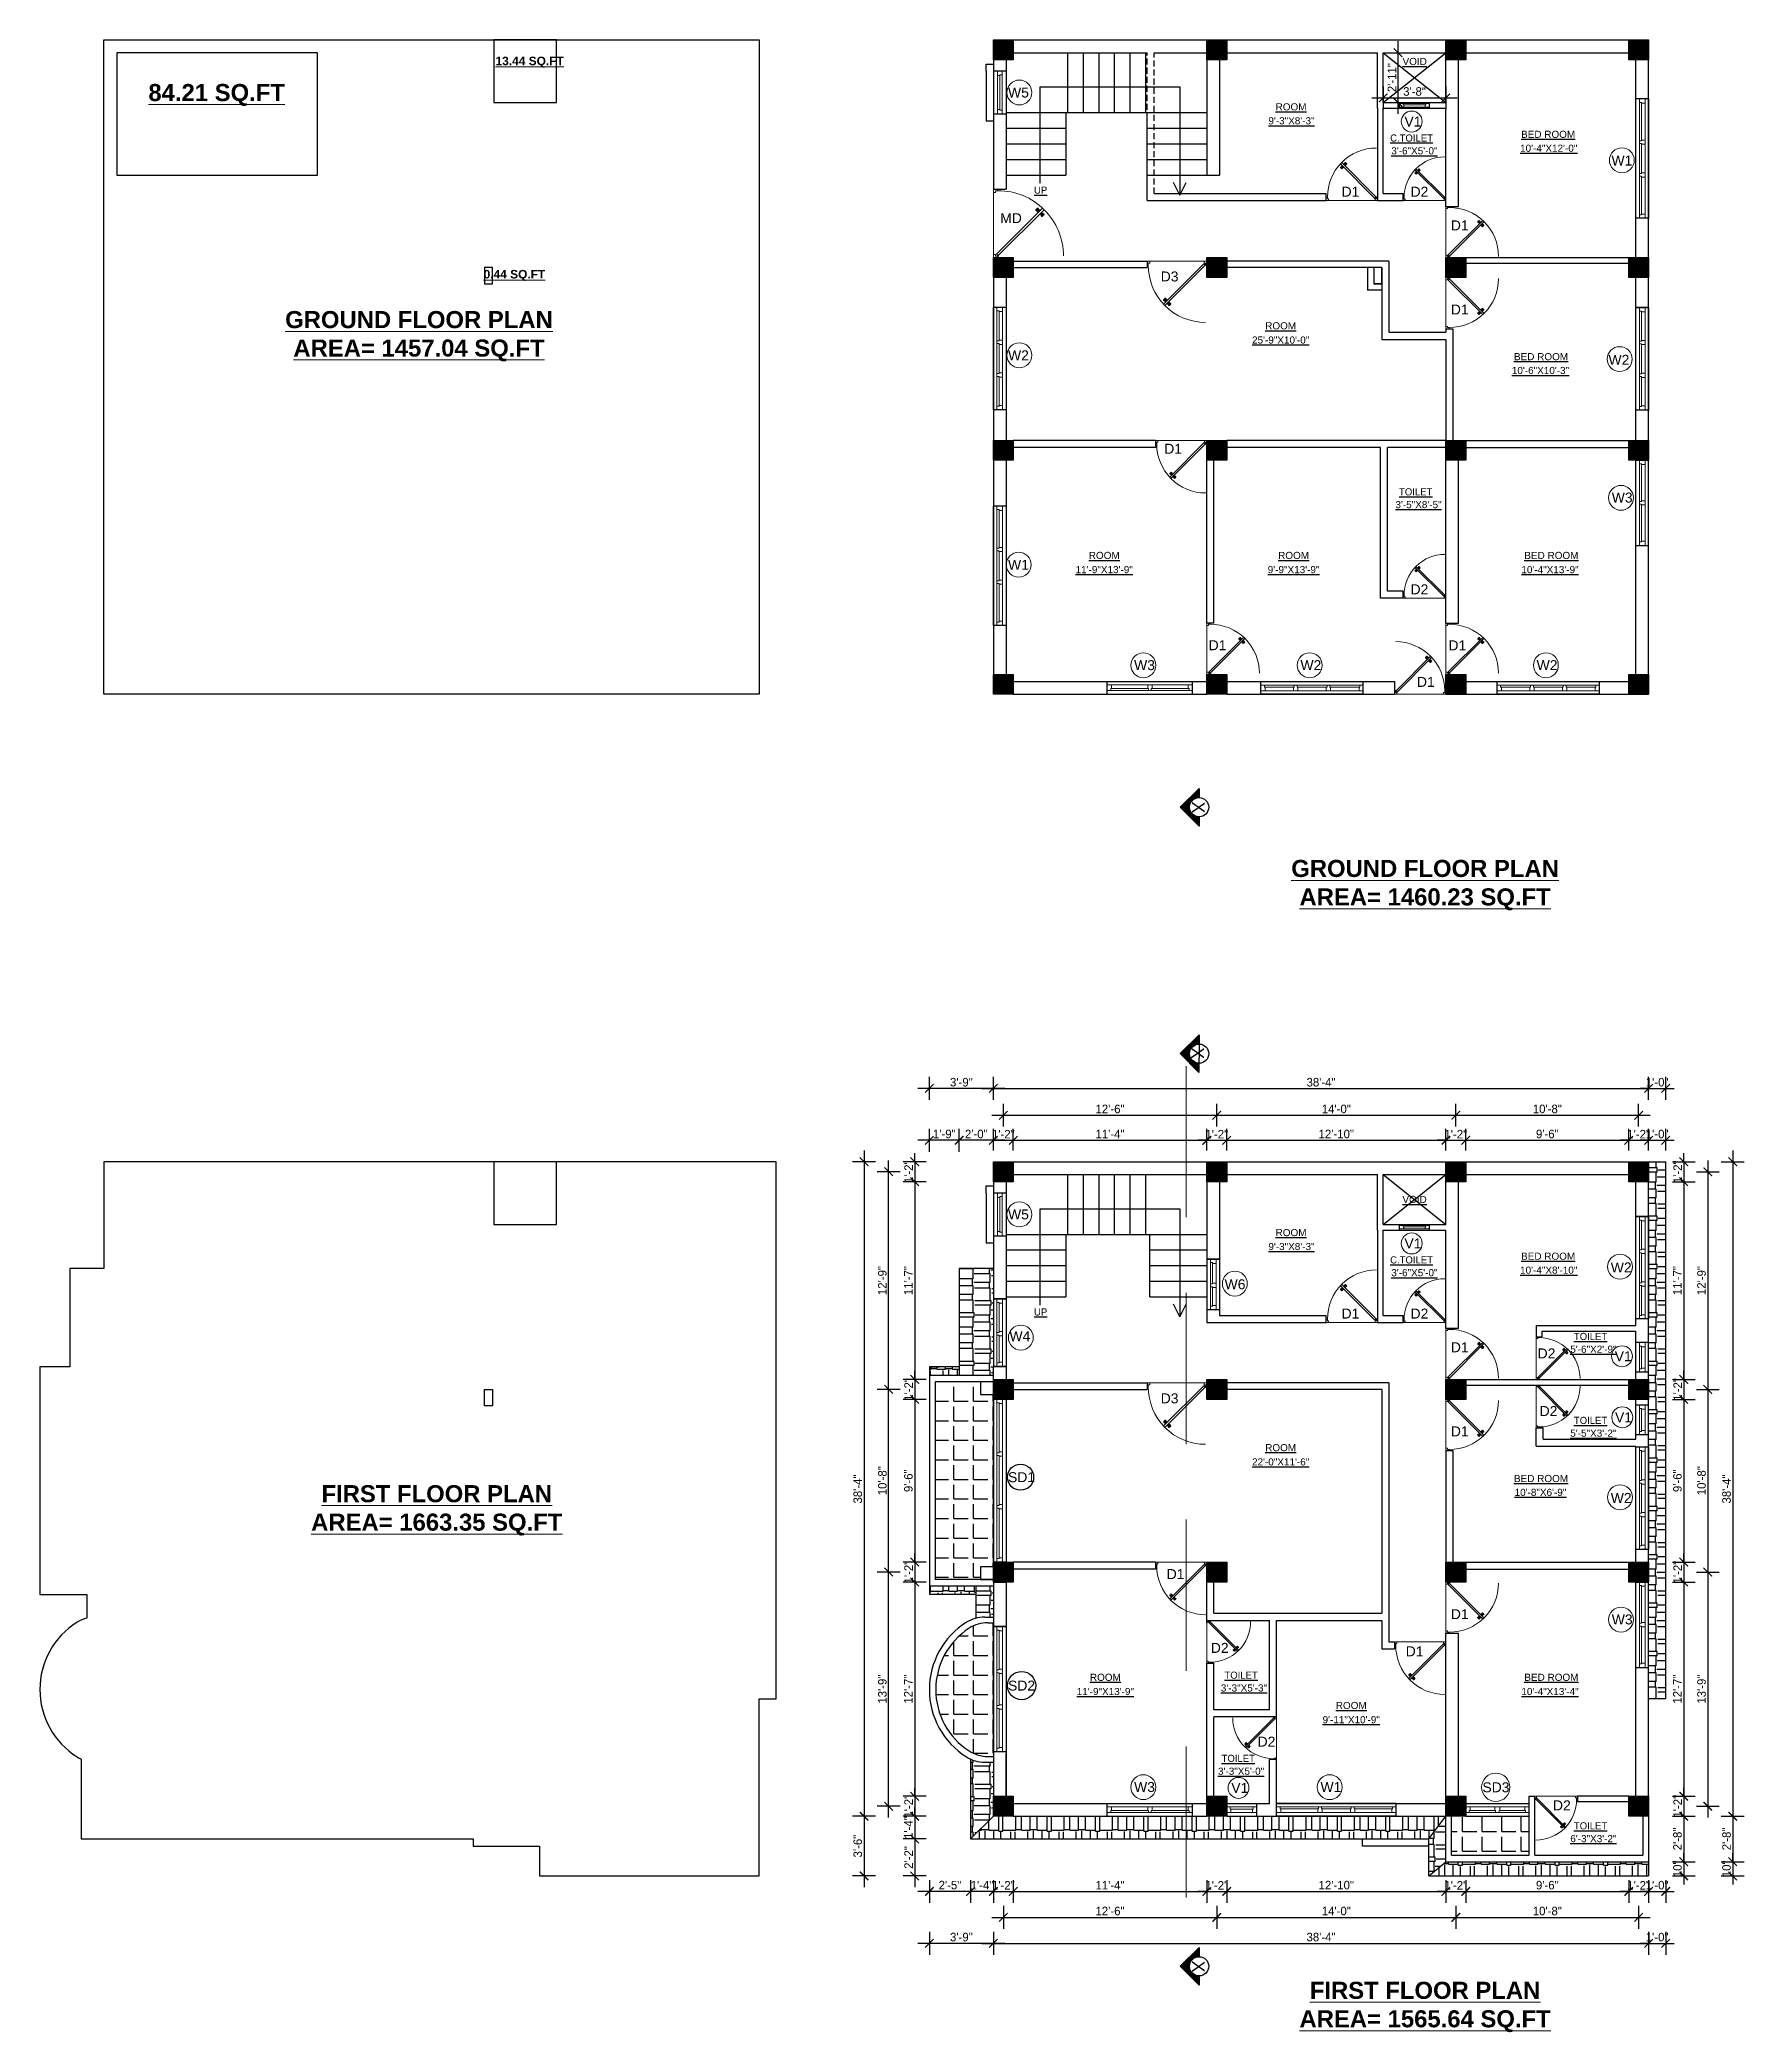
# Model space of a CAD drawing. Header units: inches. Extents: x 3672 to 10975, y -27382 to -746.
# Drawn here: x 7565 to 8763, y -24046 to -22646 of the extents above; entities that cross this region are included whole.
import ezdxf

# ---------------------------------------------------------------- set-up
doc = ezdxf.new("R2010")
doc.units = ezdxf.units.IN
doc.header["$LTSCALE"] = 17
doc.header["$MEASUREMENT"] = 0
doc.linetypes.add('21_FP_00$0$HIDDEN', pattern=[0.375, 0.25, -0.125])
doc.linetypes.add('PHANTOM2', pattern=[1.25, 0.625, -0.125, 0.125, -0.125, 0.125, -0.125])
for name, color, linetype, lineweight in [('25 BOT BAR', 12, 'Continuous', 25), ('aa_section_line', 2, 'PHANTOM2', 13), ('DOOR & WIN', 1, 'Continuous', 25), ('OUTLINE', 1, 'Continuous', 25), ('PUERTAS', 7, 'Continuous', 9), ('TEXT', 231, 'Continuous', 20), ('WINDOW FRAME PLAN', 162, 'Continuous', 18)]:
    doc.layers.add(name, color=color, linetype=linetype, lineweight=lineweight)
doc.layers.add('A-Sect-Iden', color=111, linetype='Continuous')
doc.styles.add('ARCHITECTURE', font='stylu.ttf')
doc.styles.add('DIMTEXT', font='arial.ttf', dxfattribs={"height": 6})
doc.styles.add('HEADING', font='swissel.ttf')
doc.dimstyles.new('8 SCALE', dxfattribs={"dimscale": 0, "dimtxt": 6, "dimasz": 6, "dimexe": 8, "dimexo": 8, "dimgap": 1.25, "dimtad": 1, "dimdec": 0, "dimzin": 3, "dimdsep": 46, "dimlunit": 4, "dimtxsty": 'ARCHITECTURE', "dimblk": 'ARCHTICK', "dimcen": 8, "dimdle": 8, "dimclrd": 5, "dimclre": 5, "dimclrt": 7, "dimadec": 0, "dimazin": 0, "dimtfac": 0.75, "dimtdec": 0, "dimtix": 1, "dimtmove": 2, "dimatfit": 3, "dimldrblk": 'ARCHTICK', "dimfxl": 8, "dimfxlon": 1, "dimtolj": 1, "dimtzin": 0, "dimlwd": -1, "dimlwe": -1, "dimarcsym": 0})
pattern_1 = [(90, (-1774.765, -5039.995), (-12, 25.5), [6, -5, 7, -3, 9, -4]), (90, (-1775.265, -5033.995), (-12, 25.5), [5, -19, 4, -6]), (90, (-1774.015, -5021.995), (-12, 25.5), [3, -31]), (180, (-1774.765, -5039.995), (-12, -8.5), [11.5, -36.5]), (180, (-1774.765, -5033.995), (-12, -8.5), [11.25, -36.75]), (180, (-1774.765, -5028.995), (-12, -8.5), [10.5, -37.5]), (180, (-1774.015, -5021.995), (-12, -8.5), [11.5, -36.5]), (180, (-1774.015, -5018.995), (-12, -8.5), [11.5, -36.5]), (180, (-1774.765, -5009.995), (-12, -8.5), [11, -37])]
pattern_2 = [(0, (-1774.765, -5039.995), (25.5, 12), [6, -5, 7, -3, 9, -4]), (0, (-1768.765, -5039.495), (25.5, 12), [5, -19, 4, -6]), (0, (-1756.765, -5040.745), (25.5, 12), [3, -31]), (90, (-1774.765, -5039.995), (-8.5, 12), [11.5, -36.5]), (90, (-1768.765, -5039.995), (-8.5, 12), [11.25, -36.75]), (90, (-1763.765, -5039.995), (-8.5, 12), [10.5, -37.5]), (90, (-1756.765, -5040.745), (-8.5, 12), [11.5, -36.5]), (90, (-1753.765, -5040.745), (-8.5, 12), [11.5, -36.5]), (90, (-1744.765, -5039.995), (-8.5, 12), [11, -37])]
pattern_3 = [(0, (-1774.765, -5039.995), (0, 13.75), [10, -3.75]), (90, (-1774.765, -5039.995), (-13.75, 8e-16), [10, -3.75])]

msp = doc.modelspace()

# ---------------------------------------------------------------- texts
at = {"layer": 'A-Sect-Iden', "ltscale": 0.5, "char_height": 9, "width": 12.25, "attachment_point": 5, "style": 'HEADING'}
for insert, rotation in [((8379.6, -23185.1), 269.8551), ((8379, -23357.8), 269.2631), ((8379.6, -23999.9), 269.8551)]:
    msp.add_mtext('X', dxfattribs=dict(at, insert=insert, rotation=rotation))
at = {"layer": 'DOOR & WIN', "char_height": 5, "attachment_point": 5}
for s, insert in [('{\\fArial TUR|b0|i0|c0|p34;\\L\\C7;VOID}', (8531.6, -22660.8)), ('{\\fArial TUR|b0|i0|c0|p34;\\L\\C7;9\'-3"X8\'-3"}', (8445, -22702.5)), ('{\\fArial TUR|b0|i0|c0|p34;\\L\\C7;ROOM}', (8444.7, -22692.7)), ('{\\L\\C7;C.TOILET}', (8529.4, -22714.6)), ('{\\fArial TUR|b0|i0|c0|p34;\\L\\C7;BED ROOM}', (8625.4, -22712)), ('{\\fArial TUR|b0|i0|c0|p34;\\L\\C7;3\'-6"X5\'-0"}', (8531.4, -22723.6)), ('{\\fArial TUR|b0|i0|c0|p34;\\L\\C7;10\'-4"X12\'-0"}', (8625.8, -22721.8)), ('{\\L\\C7;UP}', (8268.7, -22751.2)), ('{\\fArial TUR|b0|i0|c0|p34;\\L\\C7;25\'-9"X10\'-0"}', (8437.4, -22856.6)), ('{\\fArial TUR|b0|i0|c162|p34;\\L\\C7;ROOM}', (8437.4, -22846.6)), ('{\\fArial TUR|b0|i0|c0|p34;\\L\\C7;BED ROOM}', (8620.4, -22868.3)), ('{\\fArial TUR|b0|i0|c0|p34;\\L\\C7;10\'-6"X10\'-3"}', (8620, -22878)), ('{\\L\\C7;TOILET}', (8532.3, -22963.3)), ('{\\fArial TUR|b0|i0|c0|p34;\\L\\C7;3\'-5"X8\'-5"}', (8534.3, -22972.3)), ('{\\fArial TUR|b0|i0|c162|p34;\\L\\C7;ROOM}', (8313.4, -23008)), ('{\\fArial TUR|b0|i0|c162|p34;\\L\\C7;ROOM}', (8446.5, -23008)), ('{\\fArial TUR|b0|i0|c162|p34;\\L\\C7; \\fArial TUR|b0|i0|c0|p34;BED \\fArial TUR|b0|i0|c162|p34;ROOM}', (8626.7, -23008)), ('{\\fArial TUR|b0|i0|c0|p34;\\L\\C7;11\'-9"X13\'-9"}', (8313.4, -23018)), ('{\\fArial TUR|b0|i0|c0|p34;\\L\\C7;9\'-9"X13\'-9"}', (8446.5, -23018)), ('{\\fArial TUR|b0|i0|c0|p34;\\L\\C7;10\'-4"X13\'-9"}', (8626.7, -23018)), ('{\\fArial TUR|b0|i0|c0|p34;\\L\\C7;VOID}', (8531.5, -23460.7)), ('{\\fArial TUR|b0|i0|c0|p34;\\L\\C7;ROOM}', (8444.7, -23484)), ('{\\fArial TUR|b0|i0|c0|p34;\\L\\C7;9\'-3"X8\'-3"}', (8445, -23493.8)), ('{\\fArial TUR|b0|i0|c0|p34;\\L\\C7;BED ROOM}', (8625.4, -23500.6)), ('{\\L\\C7;C.TOILET}', (8529.4, -23503.2)), ('{\\fArial TUR|b0|i0|c0|p34;\\L\\C7;3\'-6"X5\'-0"}', (8531.4, -23512.2)), ('{\\fArial TUR|b0|i0|c0|p34;\\L\\C7;10\'-4"X8\'-10"}', (8625.8, -23510.4)), ('{\\L\\C7;UP}', (8268.7, -23539.8)), ('{\\L\\C7;TOILET}', (8655.2, -23557)), ('{\\fArial TUR|b0|i0|c0|p34;\\L\\C7;5\'-6"X2\'-9"}', (8657.2, -23566)), ('{\\fArial TUR|b0|i0|c0|p34;\\L\\C7;5\'-5"X3\'-2"}', (8657.2, -23625)), ('{\\L\\C7;TOILET}', (8655.2, -23616)), ('{\\fArial TUR|b0|i0|c162|p34;\\L\\C7;ROOM}', (8437.4, -23635.2)), ('{\\fArial TUR|b0|i0|c0|p34;\\L\\C7;22\'-0"X11\'-6"}', (8437.4, -23645.2)), ('{\\fArial TUR|b0|i0|c0|p34;\\L\\C7;BED ROOM}', (8620.4, -23656.9)), ('{\\fArial TUR|b0|i0|c0|p34;\\L\\C7;10\'-8"X6\'-9"}', (8620, -23666.6)), ('{\\L\\C7;TOILET}', (8409.6, -23795.1)), ('{\\fArial TUR|b0|i0|c0|p34;\\L\\C7;11\'-9"X13\'-9"}', (8314.2, -23806.6)), ('{\\fArial TUR|b0|i0|c162|p34;\\L\\C7;ROOM}', (8314.2, -23796.6)), ('{\\fArial TUR|b0|i0|c0|p34;\\L\\C7;3\'-3"X5\'-3"}', (8411.6, -23804.1)), ('{\\fArial TUR|b0|i0|c0|p34;\\L\\C7;10\'-4"X13\'-4"}', (8626.7, -23806.6)), ('{\\fArial TUR|b0|i0|c162|p34;\\L\\C7; \\fArial TUR|b0|i0|c0|p34;BED \\fArial TUR|b0|i0|c162|p34;ROOM}', (8626.7, -23796.6)), ('{\\fArial TUR|b0|i0|c162|p34;\\L\\C7;ROOM}', (8487, -23816.4)), ('{\\fArial TUR|b0|i0|c0|p34;\\L\\C7;9\'-11"X10\'-9"}', (8487, -23826.4)), ('{\\fArial TUR|b0|i0|c0|p34;\\L\\C7;3\'-3"X5\'-0"}', (8409.6, -23862.6)), ('{\\L\\C7;TOILET}', (8407.6, -23853.6)), ('{\\L\\C7;TOILET}', (8655.2, -23901)), ('{\\fArial TUR|b0|i0|c0|p34;\\L\\C7;6\'-3"X3\'-2"}', (8657.2, -23910))]:
    msp.add_mtext(s, dxfattribs=dict(at, insert=insert))
at = {"layer": 'TEXT', "style": 'DIMTEXT'}
for s, p in [('W5', (8245.8, -22686.1)), ('W2', (8245.8, -22870.8)), ('W1', (8245.8, -23018.1)), ('W5', (8245.8, -23474.7)), ('W2', (8669.4, -23512)), ('W6', (8398, -23523.8)), ('W4', (8246.8, -23560.3)), ('SD1', (8245.8, -23659.4)), ('W2', (8669.4, -23674)), ('SD2', (8245.8, -23805.9)), ('SD3', (8579.2, -23877.4))]:
    msp.add_text(s, height=7, rotation=360, dxfattribs=at).set_placement(p)
for s, p in [('V1', (8524.4, -22706.5)), ('W1', (8669.9, -22733.9)), ('D1', (8480.2, -22755.8)), ('D2', (8528.7, -22755.8)), ('MD', (8240.3, -22774.4)), ('D1', (8557, -22779.5)), ('D3', (8353.1, -22815.4)), ('D1', (8557, -22838.6)), ('W2', (8667.8, -22874)), ('D1', (8355.6, -22936.5)), ('W3', (8670.1, -22970.8)), ('D2', (8528.7, -23035.3)), ('D1', (8386.8, -23074.6)), ('D1', (8555.3, -23074.7)), ('W3', (8334.4, -23088.6)), ('W2', (8451.3, -23088.6)), ('W2', (8617.3, -23088.6)), ('D1', (8533.2, -23100.4)), ('V1', (8524.4, -23495.1)), ('D1', (8480.2, -23544.4)), ('D2', (8528.7, -23544.4)), ('D1', (8557, -23568.1)), ('D2', (8618, -23572.4)), ('V1', (8672.2, -23574.4)), ('D3', (8353.1, -23604)), ('D2', (8619.4, -23612.9)), ('V1', (8672.4, -23617.3)), ('D1', (8557, -23627.2)), ('D1', (8357.3, -23727.5)), ('D1', (8557, -23755.7)), ('W3', (8670.1, -23759.4)), ('D2', (8388.3, -23779.4)), ('D1', (8525.3, -23781.8)), ('D2', (8421.2, -23845.3)), ('W3', (8334.4, -23877.2)), ('V1', (8402.7, -23877.8)), ('W1', (8465.4, -23877.2)), ('D2', (8628.8, -23890.1))]:
    msp.add_text(s, height=7, dxfattribs=at).set_placement(p)
at = {"layer": 'TEXT', "width": 396.298, "attachment_point": 2}
for s, insert, char_height in [('{\\fArial|b1|i0|c0|p34;\\L13.44 SQ.FT}', (7909.6, -22657.4), 6), ('{\\fArial|b1|i0|c0|p34;\\L84.21 SQ.FT}', (7689.6, -22676.6), 12), ('{\\fArial|b1|i0|c0|p34;\\L0.44 SQ.FT}', (7898.9, -22807.3), 6), ('{\\fArial|b1|i0|c0|p34;\\LGROUND FLOOR PLAN \\PAREA= 1457.04 SQ.FT}', (7831.8, -22836.2), 12), ('{\\fArial|b1|i0|c0|p34;\\LGROUND FLOOR PLAN \\PAREA= 1460.23 SQ.FT}', (8538.9, -23222), 12), ('{\\fArial|b1|i0|c0|p34;\\LFIRST FLOOR PLAN \\PAREA= 1663.35 SQ.FT}', (7844.3, -23661.5), 12), ('{\\fArial|b1|i0|c0|p34;\\LFIRST FLOOR PLAN \\PAREA= 1565.64 SQ.FT}', (8538.9, -24010.6), 12)]:
    msp.add_mtext(s, dxfattribs=dict(at, insert=insert, char_height=char_height))

# ---------------------------------------------------------------- blocks, each defined once
blk = doc.blocks.new('DFFDFD')
at = {"layer": 'DOOR & WIN'}
for p, q in [((-13646.8, -2252.3), (-13646.8, -2168.3)), ((-13637.8, -2168.3), (-13646.8, -2168.3)), ((-13637.8, -2168.3), (-13637.8, -2252.3)), ((-13637.8, -2252.3), (-13646.8, -2252.3)), ((-13637.8, -2252.3), (-13646.8, -2252.3))]:
    blk.add_line(p, q, dxfattribs=at)
at = {"layer": 'WINDOW FRAME PLAN'}
for p, q in [((-13644.3, -2168.3), (-13644.3, -2170.8)), ((-13640.3, -2168.3), (-13640.3, -2171.3)), ((-13644.3, -2249.8), (-13644.3, -2170.8)), ((-13644.3, -2170.8), (-13642.8, -2170.8)), ((-13642.8, -2170.8), (-13642.8, -2171.3)), ((-13642.8, -2171.3), (-13642.8, -2197.8)), ((-13642.8, -2171.3), (-13640.3, -2171.3)), ((-13640.3, -2171.3), (-13640.3, -2249.3)), ((-13644.3, -2197.8), (-13642.8, -2197.8)), ((-13642.8, -2197.3), (-13640.3, -2197.3)), ((-13644.3, -2199.8), (-13642.8, -2199.8)), ((-13642.8, -2199.8), (-13642.8, -2200.3)), ((-13642.8, -2199.8), (-13642.8, -2220.8)), ((-13642.8, -2200.3), (-13640.3, -2200.3)), ((-13644.3, -2220.8), (-13642.8, -2220.8)), ((-13644.3, -2222.8), (-13642.8, -2222.8)), ((-13642.8, -2220.3), (-13640.3, -2220.3)), ((-13642.8, -2220.8), (-13642.8, -2220.3)), ((-13642.8, -2222.8), (-13642.8, -2249.3)), ((-13642.8, -2223.3), (-13640.3, -2223.3)), ((-13644.3, -2252.3), (-13644.3, -2249.8)), ((-13644.3, -2249.8), (-13642.8, -2249.8)), ((-13642.8, -2249.3), (-13640.3, -2249.3)), ((-13642.8, -2249.8), (-13642.8, -2249.3)), ((-13640.3, -2252.3), (-13640.3, -2249.3))]:
    blk.add_line(p, q, dxfattribs=at)
blk = doc.blocks.new('3ft')
at = {"layer": 'PUERTAS', "color": 6}
for p, q in [((1, 2.5), (25.2, 26.7)), ((26, 25.9), (1.8, 1.6)), ((26, 25.9), (25.2, 26.7)), ((0, 2.4), (0, 0)), ((0.7, 2.4), (0, 2.4)), ((1.6, 0), (0, 0)), ((0.7, 1.5), (0.7, 2.4)), ((0.8, 1.5), (0.7, 1.5)), ((0.8, 1.5), (0.8, 2.4)), ((0.8, 1.2), (0.8, 1.5)), ((1.6, 1.2), (0.8, 1.2)), ((1.6, 1.8), (0.9, 2.5)), ((1.6, 1.9), (1, 2.5)), ((1.6, 1.9), (1.6, 1.8)), ((1.8, 1.6), (1.6, 1.8)), ((1.6, 0), (1.6, 1.2)), ((34.4, 0), (34.4, 1.2)), ((34.4, 1.2), (35.2, 1.2)), ((34.4, 0), (36, 0)), ((35.2, 1.2), (35.2, 2.4)), ((35.2, 2.4), (36, 2.4)), ((36, 0), (36, 2.4))]:
    blk.add_line(p, q, dxfattribs=at)
at = {"layer": 'PUERTAS', "color": 8}
for p, q in [((22.6, 24.9), (21.6, 25.7)), ((22.6, 25), (21.7, 25.7)), ((22.7, 25.1), (21.8, 25.9)), ((22.1, 26.3), (22, 26.1)), ((22.9, 25.2), (22, 26.1)), ((22.1, 26.3), (22.3, 26.4)), ((22.3, 26.4), (22.3, 26.4)), ((23.2, 25.5), (22.3, 26.4)), ((23.3, 25.7), (22.5, 26.6)), ((23.5, 25.8), (22.7, 26.8)), ((23.4, 25.8), (22.7, 26.7)), ((22.7, 24.3), (23, 24.8)), ((23, 25), (22.8, 25.1)), ((23, 25), (22.9, 25.2)), ((23, 25), (22.9, 25.1)), ((22.9, 24.5), (23.1, 24.9)), ((23.1, 25.1), (23, 25.2)), ((23.1, 24.8), (23.2, 25)), ((23.3, 25.3), (23.2, 25.4)), ((23.4, 25.4), (23.3, 25.6)), ((23.4, 25.4), (23.3, 25.5)), ((23.4, 25.4), (23.3, 25.5)), ((23.3, 24.9), (23.3, 25.1)), ((23.5, 25.1), (23.3, 25.1)), ((23.6, 25.3), (23.4, 25.2)), ((23.9, 25.5), (23.5, 25.3)), ((24.1, 25.7), (23.6, 25.4)), ((23.6, 23.4), (24.1, 23.7)), ((23.8, 23.6), (24.2, 23.8)), ((24.1, 23.8), (24.3, 23.9)), ((24.2, 24), (24.4, 24)), ((24.2, 23.3), (25, 22.3)), ((24.3, 23.7), (24.4, 23.6)), ((24.3, 23.7), (24.5, 23.6)), ((24.3, 23.6), (24.4, 23.5)), ((24.3, 23.3), (25.1, 22.4)), ((24.4, 24.2), (24.4, 24)), ((24.4, 23.8), (24.5, 23.7)), ((24.4, 23.4), (25.2, 22.5)), ((24.6, 24.3), (24.5, 24.1)), ((24.5, 23.6), (25.4, 22.7)), ((24.8, 24.6), (24.6, 24.2)), ((24.6, 24), (24.7, 23.9)), ((25, 24.8), (24.7, 24.3)), ((24.7, 24.1), (24.8, 23.9)), ((24.7, 24.1), (24.8, 24)), ((24.8, 24.1), (24.9, 24)), ((24.8, 23.8), (25.7, 23)), ((25, 24), (25.9, 23.2)), ((25.1, 24.2), (26.1, 23.4)), ((25.1, 24.1), (26, 23.3)), ((25.6, 22.8), (25.4, 22.7)), ((25.6, 22.8), (25.7, 23)), ((25.7, 23), (25.7, 23)), ((0, 0), (36, 0))]:
    blk.add_line(p, q, dxfattribs=at)
at = {"layer": 'PUERTAS', "color": 1}
for p, q in [((21.7, 25.8), (22.1, 26.3)), ((21.7, 25.7), (22.2, 26.2)), ((21.7, 25.8), (21.7, 25.8)), ((22.5, 25), (21.7, 25.6)), ((22.6, 26.7), (22.1, 26.3)), ((22.7, 26.7), (22.2, 26.2)), ((22.6, 26.7), (22.6, 26.7)), ((22.6, 25), (23, 25.4)), ((22.6, 24.3), (22.9, 24.7)), ((22.6, 24.1), (22.6, 24.1)), ((22.7, 25.1), (22.7, 25.1)), ((23.4, 25.9), (22.8, 26.7)), ((22.8, 25.1), (23.1, 25.3)), ((22.9, 25), (22.8, 25.1)), ((22.9, 24.9), (23.2, 25.2)), ((22.9, 24.8), (22.9, 24.8)), ((22.9, 24.7), (22.9, 24.7)), ((23.4, 25.8), (23, 25.4)), ((23.3, 25.6), (23.1, 25.3)), ((23.5, 25.5), (23.2, 25.2)), ((23.3, 25.7), (23.3, 25.7)), ((23.4, 25.5), (23.3, 25.6)), ((23.4, 23.3), (23.4, 23.3)), ((23.6, 25.5), (23.6, 25.5)), ((23.6, 23.3), (24, 23.6)), ((24.1, 25.8), (23.7, 25.5)), ((23.7, 25.5), (23.7, 25.5)), ((24, 23.6), (24, 23.6)), ((24.1, 23.6), (24.1, 23.6)), ((24.3, 25.8), (24.3, 25.8)), ((24.3, 23.6), (24.5, 23.9)), ((24.3, 23.3), (24.7, 23.7)), ((24.3, 23.6), (24.4, 23.5)), ((24.3, 23.2), (24.9, 22.4)), ((24.4, 23.5), (24.6, 23.8)), ((24.4, 23.4), (24.4, 23.4)), ((24.8, 24.1), (24.5, 23.9)), ((24.9, 24), (24.6, 23.8)), ((25.1, 24.1), (24.7, 23.7)), ((25.1, 24.8), (24.8, 24.4)), ((24.8, 24.4), (24.8, 24.4)), ((24.8, 24.3), (24.8, 24.3)), ((24.8, 24.1), (24.9, 24)), ((25, 24), (25, 24)), ((25, 22.4), (25.5, 22.9)), ((25.1, 25), (25.1, 25)), ((25.1, 22.4), (25.6, 22.8)), ((25.1, 22.4), (25.1, 22.4)), ((25.2, 24.1), (26, 23.5)), ((26, 23.4), (25.5, 22.9)), ((26, 23.3), (25.6, 22.8)), ((26, 23.3), (26, 23.3))]:
    blk.add_line(p, q, dxfattribs=at)
at = {"layer": 'PUERTAS', "color": 2}
for p, q in [((22, 26.1), (22, 26.1)), ((25.4, 22.7), (25.4, 22.7))]:
    blk.add_line(p, q, dxfattribs=at)
at = {"layer": 'PUERTAS', "color": 6}
for radius in [0.155, 0.0752]:
    blk.add_circle((0.8, 2.6), radius, dxfattribs=at)
blk.add_arc((0.8, 2.6), 34.4, 359.7285, 90.0333, dxfattribs=at)
at = {"layer": 'PUERTAS', "color": 1}
for centre, start, end in [((22.5, 25), 231.0764, 315), ((22.7, 24.2), 135, 225), ((22.7, 26.7), 38.9236, 135), ((22.8, 25.1), 225, 315), ((23, 24.9), 135, 219.7428), ((22.9, 24.8), 315, 39.7428), ((23.3, 25.6), 315, 45), ((23.4, 25.9), 315, 38.9236), ((23.5, 23.4), 225, 315), ((23.5, 25.4), 50.2572, 135), ((23.6, 25.5), 230.2572, 315), ((24.1, 23.6), 50.2572, 135), ((24.2, 25.7), 45, 135), ((24.2, 23.7), 230.2572, 315), ((24.3, 23.2), 135, 218.9236), ((24.4, 23.5), 135, 225), ((24.8, 24.3), 135, 219.7428), ((24.7, 24.2), 315, 39.7428), ((24.9, 24), 45, 135), ((25, 22.4), 218.9236, 315), ((25, 24.9), 315, 45), ((25.2, 24.1), 51.0764, 135), ((26, 23.4), 315, 51.0764)]:
    blk.add_arc(centre, 0.08, start, end, dxfattribs=at)
blk = doc.blocks.new('*U2796')
at = {"color": 3, "xscale": -1}
blk.add_blockref('3ft', (42, 0), dxfattribs=at)
blk = doc.blocks.new('ffddd')
at = {"layer": 'DOOR & WIN'}
for p, q in [((-13345.3, -2388.1), (-13345.3, -2316.1)), ((-13336.3, -2316.1), (-13345.3, -2316.1)), ((-13336.3, -2316.1), (-13336.3, -2388.1)), ((-13336.3, -2388.1), (-13345.3, -2388.1)), ((-13336.3, -2388.1), (-13345.3, -2388.1))]:
    blk.add_line(p, q, dxfattribs=at)
at = {"layer": 'WINDOW FRAME PLAN'}
for p, q in [((-13342.8, -2316.1), (-13342.8, -2318.6)), ((-13342.8, -2385.6), (-13342.8, -2318.6)), ((-13342.8, -2318.6), (-13341.3, -2318.6)), ((-13341.3, -2318.6), (-13341.3, -2319.1)), ((-13341.3, -2319.1), (-13341.3, -2339.6)), ((-13341.3, -2319.1), (-13338.8, -2319.1)), ((-13338.8, -2316.1), (-13338.8, -2319.1)), ((-13338.8, -2319.1), (-13338.8, -2385.1)), ((-13342.8, -2339.6), (-13341.3, -2339.6)), ((-13342.8, -2341.6), (-13341.3, -2341.6)), ((-13341.3, -2339.1), (-13338.8, -2339.1)), ((-13341.3, -2341.6), (-13341.3, -2342.1)), ((-13341.3, -2341.6), (-13341.3, -2362.6)), ((-13341.3, -2342.1), (-13338.8, -2342.1)), ((-13342.8, -2362.6), (-13341.3, -2362.6)), ((-13342.8, -2364.6), (-13341.3, -2364.6)), ((-13341.3, -2362.1), (-13338.8, -2362.1)), ((-13341.3, -2362.6), (-13341.3, -2362.1)), ((-13341.3, -2364.6), (-13341.3, -2385.6)), ((-13341.3, -2365.1), (-13338.8, -2365.1)), ((-13342.8, -2388.1), (-13342.8, -2385.6)), ((-13342.8, -2385.6), (-13341.3, -2385.6)), ((-13341.3, -2385.1), (-13338.8, -2385.1)), ((-13341.3, -2385.6), (-13341.3, -2385.1)), ((-13338.8, -2388.1), (-13338.8, -2385.1))]:
    blk.add_line(p, q, dxfattribs=at)
blk = doc.blocks.new('*U2797')
at = {"layer": 'PUERTAS', "color": 2}
for p, q in [((11.6, 30.2), (12.6, 31.2)), ((11.6, 30.2), (39.9, 1.9)), ((12.3, 26.5), (12.3, 26.4)), ((40.8, 2.9), (12.6, 31.2)), ((16.3, 30.5), (16.4, 30.5)), ((0, 0), (0, 2.8)), ((0.9, 2.8), (0, 2.8)), ((1.9, 0), (0, 0)), ((0.9, 1.4), (0.9, 2.8)), ((1.9, 1.4), (0.9, 1.4)), ((1.9, 0), (1.9, 1.4)), ((39.9, 1.9), (40.2, 2.1)), ((40.1, 2.2), (40.9, 3)), ((40.1, 2.2), (40.2, 2.1)), ((40.1, 0), (40.1, 1.4)), ((40.1, 1.4), (41.1, 1.4)), ((40.1, 0), (42, 0)), ((40.2, 2.1), (40.9, 2.9)), ((41.1, 1.8), (41.1, 2.8)), ((41.1, 1.4), (41.1, 1.8)), ((41.1, 1.8), (41.2, 1.8)), ((41.2, 1.8), (41.2, 2.9)), ((41.2, 2.8), (42, 2.8)), ((42, 2.8), (42, 0))]:
    blk.add_line(p, q, dxfattribs=at)
at = {"layer": 'PUERTAS', "color": 8}
for p, q in [((12.7, 28.2), (11.6, 27.3)), ((12.7, 28.1), (11.6, 27.2)), ((12.9, 28), (11.8, 27.1)), ((13, 27.8), (12, 26.9)), ((12, 26.8), (12, 26.8)), ((12.2, 26.6), (12, 26.8)), ((12.2, 26.6), (12.3, 26.4)), ((13.4, 27.5), (12.4, 26.5)), ((13.5, 27.3), (12.6, 26.3)), ((12.8, 28.9), (13.2, 28.3)), ((13.7, 27.2), (12.8, 26.1)), ((13.7, 27.1), (12.8, 26.1)), ((13.1, 28.2), (13, 28)), ((13.1, 28.1), (13, 28)), ((13.1, 28.7), (13.3, 28.2)), ((13.2, 28.1), (13.1, 27.9)), ((13.3, 28), (13.2, 27.8)), ((13.3, 28.4), (13.4, 28.1)), ((13.5, 27.8), (13.4, 27.6)), ((13.5, 28.2), (13.5, 28)), ((13.7, 28), (13.5, 28)), ((13.6, 27.7), (13.5, 27.5)), ((13.7, 27.6), (13.5, 27.5)), ((13.9, 27.8), (13.6, 27.9)), ((13.7, 27.6), (13.6, 27.5)), ((14.2, 27.5), (13.7, 27.8)), ((14.4, 27.3), (13.8, 27.7)), ((13.9, 30), (14.5, 29.6)), ((14.2, 29.7), (14.6, 29.5)), ((14.4, 29.5), (14.7, 29.4)), ((14.6, 30.1), (15.5, 31.2)), ((14.6, 29.3), (14.8, 29.3)), ((14.7, 30.1), (15.6, 31.2)), ((14.7, 29.7), (14.8, 29.8)), ((14.7, 29.7), (14.8, 29.8)), ((14.7, 29.6), (14.9, 29.7)), ((14.8, 29.9), (15.7, 31)), ((14.8, 29.5), (15, 29.6)), ((14.8, 29.1), (14.8, 29.3)), ((15, 29.8), (15.9, 30.8)), ((15, 29.3), (15.2, 29.4)), ((15, 28.9), (15, 29.2)), ((15.3, 28.6), (15, 29.1)), ((15.1, 29.2), (15.3, 29.3)), ((15.5, 28.4), (15.1, 29)), ((15.2, 29.1), (15.4, 29.3)), ((15.2, 29.2), (15.3, 29.3)), ((15.3, 29.4), (16.3, 30.4)), ((15.5, 29.3), (16.5, 30.2)), ((15.6, 29.2), (16.7, 30)), ((15.7, 29.1), (16.7, 30)), ((16.2, 30.7), (16, 30.8)), ((16, 30.8), (16, 30.8)), ((16.2, 30.7), (16.4, 30.5)), ((0, 0), (42, 0))]:
    blk.add_line(p, q, dxfattribs=at)
at = {"layer": 'PUERTAS', "color": 1}
for p, q in [((12.6, 28.2), (11.6, 27.4)), ((11.6, 27.3), (12.2, 26.7)), ((11.7, 27.2), (11.7, 27.2)), ((11.7, 27.2), (12.2, 26.6)), ((12.8, 26.1), (12.2, 26.7)), ((12.7, 26.1), (12.2, 26.6)), ((12.7, 29.1), (12.7, 29.1)), ((12.7, 29), (13.1, 28.4)), ((12.7, 28.2), (13.2, 27.7)), ((12.7, 26.2), (12.7, 26.1)), ((12.8, 28), (12.8, 28)), ((13.7, 27), (12.9, 26.1)), ((13.1, 28.2), (13, 28)), ((13, 28), (13.3, 27.7)), ((13.1, 28.4), (13.1, 28.4)), ((13.1, 28.3), (13.1, 28.3)), ((13.1, 28.2), (13.4, 27.9)), ((13.7, 27.2), (13.2, 27.7)), ((13.6, 27.4), (13.3, 27.7)), ((13.7, 27.6), (13.4, 27.9)), ((13.7, 27.6), (13.6, 27.4)), ((13.6, 27.3), (13.6, 27.3)), ((13.7, 30.1), (13.7, 30.1)), ((13.8, 30.1), (14.4, 29.7)), ((13.8, 27.6), (13.8, 27.6)), ((14, 27.5), (14, 27.6)), ((14.5, 27.2), (14, 27.5)), ((14.4, 29.7), (14.4, 29.7)), ((14.5, 29.7), (14.5, 29.7)), ((14.6, 30.2), (15.4, 31.2)), ((14.6, 30.1), (15.1, 29.6)), ((14.6, 29.7), (14.8, 29.8)), ((14.6, 29.7), (14.9, 29.4)), ((14.7, 27.2), (14.6, 27.2)), ((14.8, 30), (14.8, 30)), ((14.8, 29.8), (15.1, 29.5)), ((15.2, 29.1), (14.9, 29.4)), ((15.6, 29.1), (15.1, 29.6)), ((15.4, 29.2), (15.1, 29.5)), ((15.2, 29.1), (15.4, 29.2)), ((15.3, 29), (15.2, 29)), ((15.3, 28.8), (15.3, 28.8)), ((15.6, 28.3), (15.3, 28.8)), ((15.5, 31.2), (16.1, 30.6)), ((15.5, 29.2), (15.5, 29.2)), ((15.6, 31.1), (15.7, 31.1)), ((15.6, 28.2), (15.6, 28.2)), ((15.7, 31.1), (16.2, 30.6)), ((15.8, 29.1), (16.7, 29.9)), ((16.7, 30), (16.1, 30.6)), ((16.7, 30.1), (16.2, 30.6)), ((16.6, 30.1), (16.7, 30.1))]:
    blk.add_line(p, q, dxfattribs=at)
at = {"layer": 'PUERTAS', "color": 2}
for radius in [0.181, 0.0878]:
    blk.add_circle((41, 3), radius, dxfattribs=at)
at = {"layer": 'PUERTAS', "color": 8}
blk.add_arc((41, 3), 40.1, 89.9667, 180.2715, dxfattribs=at)
at = {"layer": 'PUERTAS', "color": 1}
for centre, start, end in [((11.7, 27.3), 128.9236, 225), ((12.6, 28.1), 45, 128.9236), ((12.8, 29), 135, 225), ((12.9, 28), 45, 135), ((12.9, 26.2), 225, 321.0764), ((13, 28.4), 320.2572, 45), ((13.2, 28.2), 140.2572, 225), ((13.5, 27.4), 315, 45), ((13.8, 30), 45, 135), ((13.8, 27.6), 225, 309.7428), ((13.6, 27.1), 321.0764, 45), ((13.9, 27.5), 45, 129.7428), ((14.4, 29.8), 225, 309.7428), ((14.6, 29.6), 45, 129.7428), ((14.6, 27.3), 225, 315), ((14.7, 30.2), 141.0764, 225), ((14.8, 29.9), 135, 225), ((15.2, 29), 320.2572, 45), ((15.3, 28.9), 140.2572, 225), ((15.5, 31.1), 45, 141.0764), ((15.4, 29.3), 225, 315), ((15.7, 29.2), 225, 308.9236), ((15.6, 28.2), 315, 45)]:
    blk.add_arc(centre, 0.0933, start, end, dxfattribs=at)
blk = doc.blocks.new('*U2798')
at = {"color": 3}
blk.add_blockref('3ft', (0, 0), dxfattribs=at)
blk = doc.blocks.new('2ft6in')
at = {"layer": 'PUERTAS', "color": 2}
for p, q in [((0.8, 2.1), (21, 22.3)), ((21.7, 21.6), (1.5, 1.4)), ((18.3, 21.8), (18.3, 21.8)), ((21.7, 21.6), (21, 22.3)), ((21.2, 18.9), (21.2, 18.9)), ((0, 2), (0, 0)), ((0.6, 2), (0, 2)), ((1.3, 0), (0, 0)), ((0.6, 1.3), (0.6, 2)), ((0.7, 1.3), (0.6, 1.3)), ((0.7, 1.3), (0.7, 2)), ((0.7, 1), (0.7, 1.3)), ((1.3, 1), (0.7, 1)), ((1.4, 1.6), (0.8, 2.1)), ((1.3, 1.5), (0.8, 2.1)), ((1.4, 1.6), (1.3, 1.5)), ((1.5, 1.4), (1.3, 1.5)), ((1.3, 0), (1.3, 1)), ((28.7, 0), (28.7, 1)), ((28.7, 1), (29.3, 1)), ((28.7, 0), (30, 0)), ((29.3, 1), (29.3, 2)), ((29.3, 2), (30, 2)), ((30, 0), (30, 2))]:
    blk.add_line(p, q, dxfattribs=at)
at = {"layer": 'PUERTAS', "color": 8}
for p, q in [((18.8, 20.8), (18, 21.4)), ((18.9, 20.8), (18.1, 21.5)), ((19, 20.9), (18.2, 21.6)), ((18.4, 21.9), (18.3, 21.8)), ((19.1, 21), (18.3, 21.7)), ((18.4, 21.9), (18.6, 22)), ((18.6, 22), (18.6, 22)), ((19.3, 21.3), (18.6, 22)), ((19.4, 21.4), (18.8, 22.1)), ((19.6, 21.5), (18.9, 22.3)), ((19.5, 21.5), (18.9, 22.3)), ((18.9, 20.3), (19.2, 20.7)), ((19.1, 20.8), (19, 20.9)), ((19.2, 20.9), (19.1, 21)), ((19.1, 20.8), (19.1, 20.9)), ((19.1, 20.4), (19.3, 20.8)), ((19.3, 20.9), (19.2, 21)), ((19.4, 21.1), (19.3, 21.2)), ((19.3, 20.6), (19.3, 20.8)), ((19.5, 21.2), (19.4, 21.3)), ((19.5, 21.2), (19.4, 21.3)), ((19.5, 21.1), (19.4, 21.2)), ((19.4, 20.8), (19.4, 20.9)), ((19.6, 20.9), (19.4, 20.9)), ((19.7, 21.1), (19.5, 21)), ((20.1, 21.4), (19.6, 21.1)), ((19.9, 21.2), (19.6, 21.1)), ((19.7, 19.5), (20.1, 19.8)), ((19.9, 19.7), (20.2, 19.8)), ((20.1, 19.9), (20.3, 19.9)), ((20.2, 20), (20.3, 20)), ((20.2, 19.7), (20.3, 19.6)), ((20.2, 19.7), (20.3, 19.6)), ((20.2, 19.4), (20.9, 18.7)), ((20.2, 19.4), (20.8, 18.6)), ((20.3, 20.1), (20.4, 20)), ((20.3, 19.8), (20.4, 19.7)), ((20.3, 19.5), (21, 18.8)), ((20.5, 20.3), (20.4, 20.1)), ((20.4, 19.8), (20.4, 19.7)), ((20.7, 20.5), (20.5, 20.2)), ((20.5, 20), (20.6, 19.9)), ((20.5, 19.6), (21.1, 18.9)), ((20.8, 20.6), (20.6, 20.2)), ((20.6, 20.1), (20.7, 20)), ((20.6, 20.1), (20.7, 20)), ((20.6, 20), (20.7, 20)), ((20.7, 19.9), (21.4, 19.2)), ((20.8, 20), (21.6, 19.3)), ((20.9, 20.1), (21.7, 19.5)), ((21, 20.1), (21.7, 19.5)), ((21.3, 19), (21.2, 18.9)), ((21.3, 19), (21.4, 19.1)), ((21.4, 19.2), (21.4, 19.1)), ((0, 0), (30, 0))]:
    blk.add_line(p, q, dxfattribs=at)
at = {"layer": 'PUERTAS', "color": 1}
for p, q in [((18.1, 21.5), (18.5, 21.9)), ((18.1, 21.4), (18.5, 21.9)), ((18.1, 21.5), (18.1, 21.5)), ((18.7, 20.8), (18.1, 21.3)), ((18.9, 22.3), (18.5, 21.9)), ((18.8, 22.2), (18.5, 21.9)), ((18.8, 22.2), (18.8, 22.2)), ((18.8, 20.8), (19.2, 21.2)), ((18.8, 20.2), (19.1, 20.6)), ((18.9, 20.1), (18.8, 20.1)), ((18.9, 20.9), (18.9, 20.9)), ((19.5, 21.6), (19, 22.3)), ((19, 20.9), (19.2, 21.1)), ((19.1, 20.8), (19, 20.9)), ((19.1, 20.8), (19.3, 21)), ((19.1, 20.7), (19.1, 20.7)), ((19.1, 20.6), (19.1, 20.6)), ((19.5, 21.5), (19.2, 21.2)), ((19.5, 21.3), (19.2, 21.1)), ((19.5, 21.2), (19.3, 21)), ((19.4, 21.4), (19.5, 21.4)), ((19.5, 21.2), (19.4, 21.3)), ((19.5, 19.4), (19.5, 19.4)), ((19.6, 21.2), (19.6, 21.2)), ((19.6, 19.4), (20, 19.7)), ((20.1, 21.5), (19.7, 21.2)), ((19.7, 21.2), (19.7, 21.2)), ((20, 19.7), (20, 19.7)), ((20.1, 19.7), (20.1, 19.7)), ((20.2, 21.5), (20.2, 21.5)), ((20.2, 19.7), (20.4, 19.9)), ((20.2, 19.4), (20.6, 19.8)), ((20.2, 19.7), (20.3, 19.6)), ((20.2, 19.3), (20.8, 18.6)), ((20.3, 19.6), (20.5, 19.8)), ((20.3, 19.5), (20.3, 19.5)), ((20.6, 20.1), (20.4, 19.9)), ((20.7, 20), (20.5, 19.8)), ((20.7, 20.2), (20.6, 20.2)), ((20.9, 20.1), (20.6, 19.8)), ((20.6, 20.1), (20.7, 20)), ((20.9, 20.7), (20.7, 20.3)), ((20.7, 20.3), (20.7, 20.3)), ((20.8, 20), (20.8, 20)), ((20.9, 20.8), (20.9, 20.8)), ((20.9, 18.6), (21.3, 19.1)), ((20.9, 18.7), (21.3, 19)), ((20.9, 18.7), (20.9, 18.7)), ((21, 20.1), (21.7, 19.6)), ((21.7, 19.5), (21.3, 19.1)), ((21.7, 19.4), (21.3, 19)), ((21.6, 19.4), (21.7, 19.4))]:
    blk.add_line(p, q, dxfattribs=at)
at = {"layer": 'PUERTAS', "color": 2}
for radius in [0.129, 0.0627]:
    blk.add_circle((0.7, 2.1), radius, dxfattribs=at)
at = {"layer": 'PUERTAS', "color": 8}
blk.add_arc((0.7, 2.1), 28.7, 359.7285, 90.0333, dxfattribs=at)
at = {"layer": 'PUERTAS', "color": 1}
for centre, start, end in [((18.8, 20.8), 231.0764, 315), ((18.9, 20.2), 135, 225), ((18.9, 22.2), 38.9236, 135), ((19, 20.9), 225, 315), ((19.2, 20.7), 135, 219.7428), ((19.1, 20.6), 315, 39.7428), ((19.5, 21.6), 315, 38.9236), ((19.4, 21.4), 315, 45), ((19.6, 21.2), 50.2572, 135), ((19.6, 19.5), 225, 315), ((19.7, 21.3), 230.2572, 315), ((20.1, 19.6), 50.2572, 135), ((20.2, 21.4), 45, 135), ((20.2, 19.7), 230.2572, 315), ((20.3, 19.4), 135, 218.9236), ((20.4, 19.5), 135, 225), ((20.7, 20.3), 135, 219.7428), ((20.6, 20.2), 315, 39.7428), ((20.8, 20), 45, 135), ((20.8, 18.7), 218.9236, 315), ((20.9, 20.7), 315, 45), ((21, 20.1), 51.0764, 135), ((21.7, 19.5), 315, 51.0764)]:
    blk.add_arc(centre, 0.0667, start, end, dxfattribs=at)
blk = doc.blocks.new('*U2794')
at = {"color": 3, "xscale": -1}
blk.add_blockref('2ft6in', (42, 0), dxfattribs=at)
blk = doc.blocks.new("5'")
at = {"layer": 'WINDOW FRAME PLAN'}
for p, q in [((10026.3, -7897.2), (10086.3, -7897.2)), ((10026.3, -7897.2), (10026.3, -7901.2)), ((10026.3, -7897.2), (10029.3, -7897.2)), ((10029.3, -7899.7), (10029.3, -7897.2)), ((10054.8, -7899.7), (10054.8, -7897.2)), ((10054.8, -7897.2), (10057.8, -7897.2)), ((10057.8, -7899.7), (10057.8, -7897.2)), ((10086.3, -7897.2), (10083.3, -7897.2)), ((10083.3, -7899.7), (10083.3, -7897.2)), ((10086.3, -7897.2), (10086.3, -7901.2)), ((10026.3, -7901.2), (10086.3, -7901.2)), ((10026.3, -7901.2), (10028.8, -7901.2)), ((10028.8, -7901.2), (10028.8, -7899.7)), ((10028.8, -7899.7), (10029.3, -7899.7)), ((10029.3, -7899.7), (10054.8, -7899.7)), ((10055.3, -7899.7), (10054.8, -7899.7)), ((10055.3, -7901.2), (10055.3, -7899.7)), ((10057.3, -7901.2), (10057.3, -7899.7)), ((10057.8, -7899.7), (10057.3, -7899.7)), ((10057.8, -7899.7), (10083.3, -7899.7)), ((10083.8, -7899.7), (10083.3, -7899.7)), ((10083.8, -7901.2), (10083.8, -7899.7)), ((10086.3, -7901.2), (10083.8, -7901.2))]:
    blk.add_line(p, q, dxfattribs=at)
blk = doc.blocks.new('_ArchTick')
at = {"color": 0, "linetype": 'ByBlock', "const_width": 0.15}
blk.add_lwpolyline([(-0.5, -0.5), (0.5, 0.5)], dxfattribs=at)
blk = doc.blocks.new('*D3158')
at = {"layer": '25 BOT BAR', "color": 5, "transparency": 16777216}
for p, q in [((8517.5, -22654.6), (8527.9, -22654.6)), ((8519.9, -22697.6), (8519.9, -22646.6)), ((8517.5, -22689.6), (8527.9, -22689.6))]:
    blk.add_line(p, q, dxfattribs=at)
at = {"layer": 'Defpoints', "color": 0, "transparency": 16777216}
for p in [(8509.5, -22654.6), (8519.9, -22654.6), (8509.5, -22689.6)]:
    blk.add_point(p, dxfattribs=at)
at = {"layer": '25 BOT BAR', "color": 5, "transparency": 16777216, "xscale": 6, "yscale": 6, "zscale": 6}
for p, rotation in [((8519.9, -22654.6), 90), ((8519.9, -22689.6), 270)]:
    blk.add_blockref('_ArchTick', p, dxfattribs=dict(at, rotation=rotation))
at = {"layer": '25 BOT BAR', "color": 7, "transparency": 16777216, "insert": (8515.6, -22672.1), "char_height": 6, "attachment_point": 5, "rotation": 90, "style": 'ARCHITECTURE'}
blk.add_mtext('\\A1;2\'-11"', dxfattribs=at)
blk = doc.blocks.new('*D3159')
at = {"layer": '25 BOT BAR', "color": 5, "transparency": 16777216}
for p, q in [((8501.5, -22686.3), (8561.5, -22686.3)), ((8509.5, -22678.3), (8509.5, -22694.3)), ((8553.5, -22678.3), (8553.5, -22694.3))]:
    blk.add_line(p, q, dxfattribs=at)
at = {"layer": 'Defpoints', "color": 0, "transparency": 16777216}
for p in [(8509.5, -22654.6), (8553.5, -22654.6), (8553.5, -22686.3)]:
    blk.add_point(p, dxfattribs=at)
at = {"layer": '25 BOT BAR', "color": 5, "transparency": 16777216, "xscale": 6, "yscale": 6, "zscale": 6, "rotation": 180}
blk.add_blockref('_ArchTick', (8509.5, -22686.3), dxfattribs=at)
at = {"layer": '25 BOT BAR', "color": 5, "transparency": 16777216, "xscale": 6, "yscale": 6, "zscale": 6}
blk.add_blockref('_ArchTick', (8553.5, -22686.3), dxfattribs=at)
at = {"layer": '25 BOT BAR', "color": 7, "transparency": 16777216, "insert": (8531.5, -22681.9), "char_height": 6, "attachment_point": 5, "style": 'ARCHITECTURE'}
blk.add_mtext('\\A1;3\'-8"', dxfattribs=at)
blk = doc.blocks.new('*U2800')
at = {"color": 3}
blk.add_blockref('2ft6in', (0, 0), dxfattribs=at)
blk = doc.blocks.new("W4'")
at = {"layer": '25 BOT BAR'}
for p, q in [((9894.3, -8421.4), (9894.3, -8468.9)), ((9903.3, -8421.4), (9903.3, -8468.9))]:
    blk.add_line(p, q, dxfattribs=at)
at = {"layer": 'DOOR & WIN'}
blk.add_line((9903.3, -8421.4), (9894.3, -8421.4), dxfattribs=at)
at = {"layer": 'OUTLINE'}
blk.add_line((9903.3, -8468.9), (9894.3, -8468.9), dxfattribs=at)
at = {"layer": 'WINDOW FRAME PLAN'}
for p, q in [((9896.8, -8421.4), (9896.8, -8423.9)), ((9896.8, -8468.9), (9896.8, -8423.9)), ((9896.8, -8423.9), (9898.3, -8423.9)), ((9898.3, -8423.9), (9898.3, -8424.4)), ((9898.3, -8424.4), (9898.3, -8444.9)), ((9898.3, -8424.4), (9900.8, -8424.4)), ((9900.8, -8421.4), (9900.8, -8424.4)), ((9900.8, -8424.4), (9900.8, -8468.9)), ((9898.3, -8444.4), (9900.8, -8444.4)), ((9896.8, -8444.9), (9898.3, -8444.9)), ((9896.8, -8446.9), (9898.3, -8446.9)), ((9898.3, -8446.9), (9898.3, -8447.4)), ((9898.3, -8446.9), (9898.3, -8466.4)), ((9898.3, -8447.4), (9900.8, -8447.4)), ((9896.8, -8468.9), (9896.8, -8466.4)), ((9896.8, -8466.4), (9898.3, -8466.4)), ((9898.3, -8465.9), (9900.8, -8465.9)), ((9898.3, -8466.4), (9898.3, -8465.9)), ((9900.8, -8468.9), (9900.8, -8465.9))]:
    blk.add_line(p, q, dxfattribs=at)
blk = doc.blocks.new('*D3160')
at = {"layer": '25 BOT BAR', "color": 5, "transparency": 16777216}
for p, q in [((8180.2, -23434.2), (8180.2, -23428.2)), ((8188.2, -23434.2), (8172.2, -23434.2)), ((8180.2, -23434.2), (8180.2, -23448.2)), ((8188.2, -23448.2), (8172.2, -23448.2)), ((8180.2, -23448.2), (8180.2, -23454.2))]:
    blk.add_line(p, q, dxfattribs=at)
at = {"layer": 'Defpoints', "color": 0, "transparency": 16777216}
for p in [(8235.5, -23434.2), (8180.2, -23448.2), (8235.5, -23448.2)]:
    blk.add_point(p, dxfattribs=at)
at = {"layer": '25 BOT BAR', "color": 5, "transparency": 16777216, "xscale": 6, "yscale": 6, "zscale": 6}
for p, rotation in [((8180.2, -23434.2), 270), ((8180.2, -23448.2), 90)]:
    blk.add_blockref('_ArchTick', p, dxfattribs=dict(at, rotation=rotation))
at = {"layer": '25 BOT BAR', "color": 7, "transparency": 16777216, "insert": (8175.9, -23441.2), "char_height": 6, "attachment_point": 5, "rotation": 90, "style": 'ARCHITECTURE'}
blk.add_mtext('\\A1;1\'-2"', dxfattribs=at)
blk = doc.blocks.new('*D3161')
at = {"layer": '25 BOT BAR', "color": 5, "transparency": 16777216}
for p, q in [((8180.2, -23440.2), (8180.2, -23595.2)), ((8188.2, -23448.2), (8172.2, -23448.2)), ((8188.2, -23587.2), (8172.2, -23587.2))]:
    blk.add_line(p, q, dxfattribs=at)
at = {"layer": 'Defpoints', "color": 0, "transparency": 16777216}
for p in [(8235.5, -23448.2), (8180.2, -23587.2), (8235.5, -23587.2)]:
    blk.add_point(p, dxfattribs=at)
at = {"layer": '25 BOT BAR', "color": 5, "transparency": 16777216, "xscale": 6, "yscale": 6, "zscale": 6}
for p, rotation in [((8180.2, -23448.2), 90), ((8180.2, -23587.2), 270)]:
    blk.add_blockref('_ArchTick', p, dxfattribs=dict(at, rotation=rotation))
at = {"layer": '25 BOT BAR', "color": 7, "transparency": 16777216, "insert": (8175.7, -23517.7), "char_height": 6, "attachment_point": 5, "rotation": 90, "style": 'ARCHITECTURE'}
blk.add_mtext('\\A1;11\'-7"', dxfattribs=at)
blk = doc.blocks.new('*D3162')
at = {"layer": '25 BOT BAR', "color": 5, "transparency": 16777216}
for p, q in [((8180.2, -23587.2), (8180.2, -23581.2)), ((8188.2, -23587.2), (8172.2, -23587.2)), ((8180.2, -23587.2), (8180.2, -23601.2)), ((8188.2, -23601.2), (8172.2, -23601.2)), ((8180.2, -23601.2), (8180.2, -23607.2))]:
    blk.add_line(p, q, dxfattribs=at)
at = {"layer": 'Defpoints', "color": 0, "transparency": 16777216}
for p in [(8235.5, -23587.2), (8180.2, -23601.2), (8235.5, -23601.2)]:
    blk.add_point(p, dxfattribs=at)
at = {"layer": '25 BOT BAR', "color": 5, "transparency": 16777216, "xscale": 6, "yscale": 6, "zscale": 6}
for p, rotation in [((8180.2, -23587.2), 270), ((8180.2, -23601.2), 90)]:
    blk.add_blockref('_ArchTick', p, dxfattribs=dict(at, rotation=rotation))
at = {"layer": '25 BOT BAR', "color": 7, "transparency": 16777216, "insert": (8175.9, -23594.2), "char_height": 6, "attachment_point": 5, "rotation": 90, "style": 'ARCHITECTURE'}
blk.add_mtext('\\A1;1\'-2"', dxfattribs=at)
blk = doc.blocks.new('*D3163')
at = {"layer": '25 BOT BAR', "color": 5, "transparency": 16777216}
for p, q in [((8180.2, -23593.2), (8180.2, -23723.6)), ((8188.2, -23601.2), (8172.2, -23601.2)), ((8188.2, -23715.6), (8172.2, -23715.6))]:
    blk.add_line(p, q, dxfattribs=at)
at = {"layer": 'Defpoints', "color": 0, "transparency": 16777216}
for p in [(8235.5, -23601.2), (8180.2, -23715.6), (8235.5, -23715.6)]:
    blk.add_point(p, dxfattribs=at)
at = {"layer": '25 BOT BAR', "color": 5, "transparency": 16777216, "xscale": 6, "yscale": 6, "zscale": 6}
for p, rotation in [((8180.2, -23601.2), 90), ((8180.2, -23715.6), 270)]:
    blk.add_blockref('_ArchTick', p, dxfattribs=dict(at, rotation=rotation))
at = {"layer": '25 BOT BAR', "color": 7, "transparency": 16777216, "insert": (8175.8, -23658.4), "char_height": 6, "attachment_point": 5, "rotation": 90, "style": 'ARCHITECTURE'}
blk.add_mtext('\\A1;9\'-6"', dxfattribs=at)
blk = doc.blocks.new('*D3164')
at = {"layer": '25 BOT BAR', "color": 5, "transparency": 16777216}
for p, q in [((8188.2, -23715.6), (8172.2, -23715.6)), ((8180.2, -23715.6), (8180.2, -23709.6)), ((8180.2, -23715.6), (8180.2, -23729.6)), ((8188.2, -23729.6), (8172.2, -23729.6)), ((8180.2, -23729.6), (8180.2, -23735.6))]:
    blk.add_line(p, q, dxfattribs=at)
at = {"layer": 'Defpoints', "color": 0, "transparency": 16777216}
for p in [(8235.5, -23715.6), (8180.2, -23729.6), (8235.5, -23729.6)]:
    blk.add_point(p, dxfattribs=at)
at = {"layer": '25 BOT BAR', "color": 5, "transparency": 16777216, "xscale": 6, "yscale": 6, "zscale": 6}
for p, rotation in [((8180.2, -23715.6), 270), ((8180.2, -23729.6), 90)]:
    blk.add_blockref('_ArchTick', p, dxfattribs=dict(at, rotation=rotation))
at = {"layer": '25 BOT BAR', "color": 7, "transparency": 16777216, "insert": (8175.9, -23722.6), "char_height": 6, "attachment_point": 5, "rotation": 90, "style": 'ARCHITECTURE'}
blk.add_mtext('\\A1;1\'-2"', dxfattribs=at)
blk = doc.blocks.new('*D3165')
at = {"layer": '25 BOT BAR', "color": 5, "transparency": 16777216}
for p, q in [((8180.2, -23721.6), (8180.2, -23888.2)), ((8188.2, -23729.6), (8172.2, -23729.6)), ((8188.2, -23880.2), (8172.2, -23880.2))]:
    blk.add_line(p, q, dxfattribs=at)
at = {"layer": 'Defpoints', "color": 0, "transparency": 16777216}
for p in [(8235.5, -23729.6), (8180.2, -23880.2), (8235.5, -23880.2)]:
    blk.add_point(p, dxfattribs=at)
at = {"layer": '25 BOT BAR', "color": 5, "transparency": 16777216, "xscale": 6, "yscale": 6, "zscale": 6}
for p, rotation in [((8180.2, -23729.6), 90), ((8180.2, -23880.2), 270)]:
    blk.add_blockref('_ArchTick', p, dxfattribs=dict(at, rotation=rotation))
at = {"layer": '25 BOT BAR', "color": 7, "transparency": 16777216, "insert": (8175.7, -23804.9), "char_height": 6, "attachment_point": 5, "rotation": 90, "style": 'ARCHITECTURE'}
blk.add_mtext('\\A1;12\'-7"', dxfattribs=at)
blk = doc.blocks.new('*D3166')
at = {"layer": '25 BOT BAR', "color": 5, "transparency": 16777216}
for p, q in [((8180.2, -23880.2), (8180.2, -23874.2)), ((8188.2, -23880.2), (8172.2, -23880.2)), ((8180.2, -23880.2), (8180.2, -23894.2)), ((8188.2, -23894.2), (8172.2, -23894.2)), ((8180.2, -23894.2), (8180.2, -23900.2))]:
    blk.add_line(p, q, dxfattribs=at)
at = {"layer": 'Defpoints', "color": 0, "transparency": 16777216}
for p in [(8235.5, -23880.2), (8180.2, -23894.2), (8235.5, -23894.2)]:
    blk.add_point(p, dxfattribs=at)
at = {"layer": '25 BOT BAR', "color": 5, "transparency": 16777216, "xscale": 6, "yscale": 6, "zscale": 6}
for p, rotation in [((8180.2, -23880.2), 270), ((8180.2, -23894.2), 90)]:
    blk.add_blockref('_ArchTick', p, dxfattribs=dict(at, rotation=rotation))
at = {"layer": '25 BOT BAR', "color": 7, "transparency": 16777216, "insert": (8175.9, -23887.2), "char_height": 6, "attachment_point": 5, "rotation": 90, "style": 'ARCHITECTURE'}
blk.add_mtext('\\A1;1\'-2"', dxfattribs=at)
blk = doc.blocks.new('*D3167')
at = {"layer": '25 BOT BAR', "color": 5, "transparency": 16777216}
for p, q in [((8169.9, -23722.6), (8153.9, -23722.6)), ((8161.9, -23895.2), (8161.9, -23714.6)), ((8169.9, -23887.2), (8153.9, -23887.2))]:
    blk.add_line(p, q, dxfattribs=at)
at = {"layer": 'Defpoints', "color": 0, "transparency": 16777216}
for p in [(8161.9, -23722.6), (8242.5, -23722.6), (8242.5, -23887.2)]:
    blk.add_point(p, dxfattribs=at)
at = {"layer": '25 BOT BAR', "color": 5, "transparency": 16777216, "xscale": 6, "yscale": 6, "zscale": 6}
for p, rotation in [((8161.9, -23722.6), 90), ((8161.9, -23887.2), 270)]:
    blk.add_blockref('_ArchTick', p, dxfattribs=dict(at, rotation=rotation))
at = {"layer": '25 BOT BAR', "color": 7, "transparency": 16777216, "insert": (8157.5, -23804.9), "char_height": 6, "attachment_point": 5, "rotation": 90, "style": 'ARCHITECTURE'}
blk.add_mtext('\\A1;13\'-9"', dxfattribs=at)
blk = doc.blocks.new('*D3168')
at = {"layer": '25 BOT BAR', "color": 5, "transparency": 16777216}
for p, q in [((8169.9, -23594.2), (8153.9, -23594.2)), ((8161.9, -23730.6), (8161.9, -23586.2)), ((8169.9, -23722.6), (8153.9, -23722.6))]:
    blk.add_line(p, q, dxfattribs=at)
at = {"layer": 'Defpoints', "color": 0, "transparency": 16777216}
for p in [(8161.9, -23594.2), (8242.5, -23594.2), (8242.5, -23722.6)]:
    blk.add_point(p, dxfattribs=at)
at = {"layer": '25 BOT BAR', "color": 5, "transparency": 16777216, "xscale": 6, "yscale": 6, "zscale": 6}
for p, rotation in [((8161.9, -23594.2), 90), ((8161.9, -23722.6), 270)]:
    blk.add_blockref('_ArchTick', p, dxfattribs=dict(at, rotation=rotation))
at = {"layer": '25 BOT BAR', "color": 7, "transparency": 16777216, "insert": (8157.5, -23658.4), "char_height": 6, "attachment_point": 5, "rotation": 90, "style": 'ARCHITECTURE'}
blk.add_mtext('\\A1;10\'-8"', dxfattribs=at)
blk = doc.blocks.new('*D3169')
at = {"layer": '25 BOT BAR', "color": 5, "transparency": 16777216}
for p, q in [((8169.9, -23441.2), (8153.9, -23441.2)), ((8161.9, -23602.2), (8161.9, -23433.2)), ((8169.9, -23594.2), (8153.9, -23594.2))]:
    blk.add_line(p, q, dxfattribs=at)
at = {"layer": 'Defpoints', "color": 0, "transparency": 16777216}
for p in [(8161.9, -23441.2), (8242.5, -23441.2), (8242.5, -23594.2)]:
    blk.add_point(p, dxfattribs=at)
at = {"layer": '25 BOT BAR', "color": 5, "transparency": 16777216, "xscale": 6, "yscale": 6, "zscale": 6}
for p, rotation in [((8161.9, -23441.2), 90), ((8161.9, -23594.2), 270)]:
    blk.add_blockref('_ArchTick', p, dxfattribs=dict(at, rotation=rotation))
at = {"layer": '25 BOT BAR', "color": 7, "transparency": 16777216, "insert": (8157.5, -23517.7), "char_height": 6, "attachment_point": 5, "rotation": 90, "style": 'ARCHITECTURE'}
blk.add_mtext('\\A1;12\'-9"', dxfattribs=at)
blk = doc.blocks.new('*D3170')
at = {"layer": '25 BOT BAR', "color": 5, "transparency": 16777216}
for p, q in [((8144.6, -23426.2), (8144.6, -23902.2)), ((8152.6, -23434.2), (8136.6, -23434.2)), ((8152.6, -23894.2), (8136.6, -23894.2))]:
    blk.add_line(p, q, dxfattribs=at)
at = {"layer": 'Defpoints', "color": 0, "transparency": 16777216}
for p in [(8235.5, -23434.2), (8144.6, -23894.2), (8235.5, -23894.2)]:
    blk.add_point(p, dxfattribs=at)
at = {"layer": '25 BOT BAR', "color": 5, "transparency": 16777216, "xscale": 6, "yscale": 6, "zscale": 6}
for p, rotation in [((8144.6, -23434.2), 90), ((8144.6, -23894.2), 270)]:
    blk.add_blockref('_ArchTick', p, dxfattribs=dict(at, rotation=rotation))
at = {"layer": '25 BOT BAR', "color": 7, "transparency": 16777216, "insert": (8140.2, -23664.2), "char_height": 6, "attachment_point": 5, "rotation": 90, "style": 'ARCHITECTURE'}
blk.add_mtext('\\A1;38\'-4"', dxfattribs=at)
blk = doc.blocks.new('*D3171')
at = {"layer": '25 BOT BAR', "color": 5, "transparency": 16777216}
for p, q in [((8235.5, -23947.1), (8229.5, -23947.1)), ((8235.5, -23939.1), (8235.5, -23955.1)), ((8235.5, -23947.1), (8249.5, -23947.1)), ((8249.5, -23939.1), (8249.5, -23955.1)), ((8249.5, -23947.1), (8255.5, -23947.1))]:
    blk.add_line(p, q, dxfattribs=at)
at = {"layer": 'Defpoints', "color": 0, "transparency": 16777216}
for p in [(8235.5, -23894.2), (8249.5, -23894.2), (8249.5, -23947.1)]:
    blk.add_point(p, dxfattribs=at)
at = {"layer": '25 BOT BAR', "color": 5, "transparency": 16777216, "xscale": 6, "yscale": 6, "zscale": 6}
blk.add_blockref('_ArchTick', (8235.5, -23947.1), dxfattribs=at)
at = {"layer": '25 BOT BAR', "color": 5, "transparency": 16777216, "xscale": 6, "yscale": 6, "zscale": 6, "rotation": 180}
blk.add_blockref('_ArchTick', (8249.5, -23947.1), dxfattribs=at)
at = {"layer": '25 BOT BAR', "color": 7, "transparency": 16777216, "insert": (8242.5, -23942.8), "char_height": 6, "attachment_point": 5, "style": 'ARCHITECTURE'}
blk.add_mtext('\\A1;1\'-2"', dxfattribs=at)
blk = doc.blocks.new('*D3172')
at = {"layer": '25 BOT BAR', "color": 5, "transparency": 16777216}
for p, q in [((8241.5, -23947.1), (8393.5, -23947.1)), ((8249.5, -23939.1), (8249.5, -23955.1)), ((8385.5, -23939.1), (8385.5, -23955.1))]:
    blk.add_line(p, q, dxfattribs=at)
at = {"layer": 'Defpoints', "color": 0, "transparency": 16777216}
for p in [(8249.5, -23894.2), (8385.5, -23894.2), (8385.5, -23947.1)]:
    blk.add_point(p, dxfattribs=at)
at = {"layer": '25 BOT BAR', "color": 5, "transparency": 16777216, "xscale": 6, "yscale": 6, "zscale": 6, "rotation": 180}
blk.add_blockref('_ArchTick', (8249.5, -23947.1), dxfattribs=at)
at = {"layer": '25 BOT BAR', "color": 5, "transparency": 16777216, "xscale": 6, "yscale": 6, "zscale": 6}
blk.add_blockref('_ArchTick', (8385.5, -23947.1), dxfattribs=at)
at = {"layer": '25 BOT BAR', "color": 7, "transparency": 16777216, "insert": (8317.5, -23942.7), "char_height": 6, "attachment_point": 5, "style": 'ARCHITECTURE'}
blk.add_mtext('\\A1;11\'-4"', dxfattribs=at)
blk = doc.blocks.new('*D3173')
at = {"layer": '25 BOT BAR', "color": 5, "transparency": 16777216}
for p, q in [((8385.5, -23947.1), (8379.5, -23947.1)), ((8385.5, -23939.1), (8385.5, -23955.1)), ((8385.5, -23947.1), (8399.5, -23947.1)), ((8399.5, -23939.1), (8399.5, -23955.1)), ((8399.5, -23947.1), (8405.5, -23947.1))]:
    blk.add_line(p, q, dxfattribs=at)
at = {"layer": 'Defpoints', "color": 0, "transparency": 16777216}
for p in [(8385.5, -23894.2), (8399.5, -23894.2), (8399.5, -23947.1)]:
    blk.add_point(p, dxfattribs=at)
at = {"layer": '25 BOT BAR', "color": 5, "transparency": 16777216, "xscale": 6, "yscale": 6, "zscale": 6}
blk.add_blockref('_ArchTick', (8385.5, -23947.1), dxfattribs=at)
at = {"layer": '25 BOT BAR', "color": 5, "transparency": 16777216, "xscale": 6, "yscale": 6, "zscale": 6, "rotation": 180}
blk.add_blockref('_ArchTick', (8399.5, -23947.1), dxfattribs=at)
at = {"layer": '25 BOT BAR', "color": 7, "transparency": 16777216, "insert": (8392.5, -23942.8), "char_height": 6, "attachment_point": 5, "style": 'ARCHITECTURE'}
blk.add_mtext('\\A1;1\'-2"', dxfattribs=at)
blk = doc.blocks.new('*D3174')
at = {"layer": '25 BOT BAR', "color": 5, "transparency": 16777216}
for p, q in [((8391.5, -23947.1), (8561.5, -23947.1)), ((8399.5, -23939.1), (8399.5, -23955.1)), ((8553.5, -23939.1), (8553.5, -23955.1))]:
    blk.add_line(p, q, dxfattribs=at)
at = {"layer": 'Defpoints', "color": 0, "transparency": 16777216}
for p in [(8399.5, -23894.2), (8553.5, -23894.2), (8553.5, -23947.1)]:
    blk.add_point(p, dxfattribs=at)
at = {"layer": '25 BOT BAR', "color": 5, "transparency": 16777216, "xscale": 6, "yscale": 6, "zscale": 6, "rotation": 180}
blk.add_blockref('_ArchTick', (8399.5, -23947.1), dxfattribs=at)
at = {"layer": '25 BOT BAR', "color": 5, "transparency": 16777216, "xscale": 6, "yscale": 6, "zscale": 6}
blk.add_blockref('_ArchTick', (8553.5, -23947.1), dxfattribs=at)
at = {"layer": '25 BOT BAR', "color": 7, "transparency": 16777216, "insert": (8476.5, -23942.7), "char_height": 6, "attachment_point": 5, "style": 'ARCHITECTURE'}
blk.add_mtext('\\A1;12\'-10"', dxfattribs=at)
blk = doc.blocks.new('*D3175')
at = {"layer": '25 BOT BAR', "color": 5, "transparency": 16777216}
for p, q in [((8553.5, -23947.1), (8547.5, -23947.1)), ((8553.5, -23939.1), (8553.5, -23955.1)), ((8553.5, -23947.1), (8567.5, -23947.1)), ((8567.5, -23939.1), (8567.5, -23955.1)), ((8567.5, -23947.1), (8573.5, -23947.1))]:
    blk.add_line(p, q, dxfattribs=at)
at = {"layer": 'Defpoints', "color": 0, "transparency": 16777216}
for p in [(8553.5, -23894.2), (8567.5, -23894.2), (8567.5, -23947.1)]:
    blk.add_point(p, dxfattribs=at)
at = {"layer": '25 BOT BAR', "color": 5, "transparency": 16777216, "xscale": 6, "yscale": 6, "zscale": 6}
blk.add_blockref('_ArchTick', (8553.5, -23947.1), dxfattribs=at)
at = {"layer": '25 BOT BAR', "color": 5, "transparency": 16777216, "xscale": 6, "yscale": 6, "zscale": 6, "rotation": 180}
blk.add_blockref('_ArchTick', (8567.5, -23947.1), dxfattribs=at)
at = {"layer": '25 BOT BAR', "color": 7, "transparency": 16777216, "insert": (8560.5, -23942.8), "char_height": 6, "attachment_point": 5, "style": 'ARCHITECTURE'}
blk.add_mtext('\\A1;1\'-2"', dxfattribs=at)
blk = doc.blocks.new('*D3176')
at = {"layer": '25 BOT BAR', "color": 5, "transparency": 16777216}
for p, q in [((8559.5, -23947.1), (8690, -23947.1)), ((8567.5, -23939.1), (8567.5, -23955.1)), ((8682, -23939.1), (8682, -23955.1))]:
    blk.add_line(p, q, dxfattribs=at)
at = {"layer": 'Defpoints', "color": 0, "transparency": 16777216}
for p in [(8567.5, -23894.2), (8682, -23894.2), (8682, -23947.1)]:
    blk.add_point(p, dxfattribs=at)
at = {"layer": '25 BOT BAR', "color": 5, "transparency": 16777216, "xscale": 6, "yscale": 6, "zscale": 6, "rotation": 180}
blk.add_blockref('_ArchTick', (8567.5, -23947.1), dxfattribs=at)
at = {"layer": '25 BOT BAR', "color": 5, "transparency": 16777216, "xscale": 6, "yscale": 6, "zscale": 6}
blk.add_blockref('_ArchTick', (8682, -23947.1), dxfattribs=at)
at = {"layer": '25 BOT BAR', "color": 7, "transparency": 16777216, "insert": (8624.8, -23942.7), "char_height": 6, "attachment_point": 5, "style": 'ARCHITECTURE'}
blk.add_mtext('\\A1;9\'-6"', dxfattribs=at)
blk = doc.blocks.new('*D3177')
at = {"layer": '25 BOT BAR', "color": 5, "transparency": 16777216}
for p, q in [((8682, -23947.1), (8676, -23947.1)), ((8682, -23939.1), (8682, -23955.1)), ((8682, -23947.1), (8696, -23947.1)), ((8696, -23939.1), (8696, -23955.1)), ((8696, -23947.1), (8702, -23947.1))]:
    blk.add_line(p, q, dxfattribs=at)
at = {"layer": 'Defpoints', "color": 0, "transparency": 16777216}
for p in [(8682, -23894.2), (8696, -23894.2), (8696, -23947.1)]:
    blk.add_point(p, dxfattribs=at)
at = {"layer": '25 BOT BAR', "color": 5, "transparency": 16777216, "xscale": 6, "yscale": 6, "zscale": 6}
blk.add_blockref('_ArchTick', (8682, -23947.1), dxfattribs=at)
at = {"layer": '25 BOT BAR', "color": 5, "transparency": 16777216, "xscale": 6, "yscale": 6, "zscale": 6, "rotation": 180}
blk.add_blockref('_ArchTick', (8696, -23947.1), dxfattribs=at)
at = {"layer": '25 BOT BAR', "color": 7, "transparency": 16777216, "insert": (8689, -23942.8), "char_height": 6, "attachment_point": 5, "style": 'ARCHITECTURE'}
blk.add_mtext('\\A1;1\'-2"', dxfattribs=at)
blk = doc.blocks.new('*D3178')
at = {"layer": '25 BOT BAR', "color": 5, "transparency": 16777216}
for p, q in [((8242.5, -23957.3), (8242.5, -23973.3)), ((8392.5, -23957.3), (8392.5, -23973.3)), ((8234.5, -23965.3), (8400.5, -23965.3))]:
    blk.add_line(p, q, dxfattribs=at)
at = {"layer": 'Defpoints', "color": 0, "transparency": 16777216}
for p in [(8242.5, -23887.2), (8392.5, -23887.2), (8392.5, -23965.3)]:
    blk.add_point(p, dxfattribs=at)
at = {"layer": '25 BOT BAR', "color": 5, "transparency": 16777216, "xscale": 6, "yscale": 6, "zscale": 6, "rotation": 180}
blk.add_blockref('_ArchTick', (8242.5, -23965.3), dxfattribs=at)
at = {"layer": '25 BOT BAR', "color": 5, "transparency": 16777216, "xscale": 6, "yscale": 6, "zscale": 6}
blk.add_blockref('_ArchTick', (8392.5, -23965.3), dxfattribs=at)
at = {"layer": '25 BOT BAR', "color": 7, "transparency": 16777216, "insert": (8317.5, -23960.9), "char_height": 6, "attachment_point": 5, "style": 'ARCHITECTURE'}
blk.add_mtext('\\A1;12\'-6"', dxfattribs=at)
blk = doc.blocks.new('*D3179')
at = {"layer": '25 BOT BAR', "color": 5, "transparency": 16777216}
for p, q in [((8392.5, -23957.3), (8392.5, -23973.3)), ((8560.5, -23957.3), (8560.5, -23973.3)), ((8384.5, -23965.3), (8568.5, -23965.3))]:
    blk.add_line(p, q, dxfattribs=at)
at = {"layer": 'Defpoints', "color": 0, "transparency": 16777216}
for p in [(8392.5, -23887.2), (8560.5, -23887.2), (8560.5, -23965.3)]:
    blk.add_point(p, dxfattribs=at)
at = {"layer": '25 BOT BAR', "color": 5, "transparency": 16777216, "xscale": 6, "yscale": 6, "zscale": 6, "rotation": 180}
blk.add_blockref('_ArchTick', (8392.5, -23965.3), dxfattribs=at)
at = {"layer": '25 BOT BAR', "color": 5, "transparency": 16777216, "xscale": 6, "yscale": 6, "zscale": 6}
blk.add_blockref('_ArchTick', (8560.5, -23965.3), dxfattribs=at)
at = {"layer": '25 BOT BAR', "color": 7, "transparency": 16777216, "insert": (8476.5, -23960.9), "char_height": 6, "attachment_point": 5, "style": 'ARCHITECTURE'}
blk.add_mtext('\\A1;14\'-0"', dxfattribs=at)
blk = doc.blocks.new('*D3180')
at = {"layer": '25 BOT BAR', "color": 5, "transparency": 16777216}
for p, q in [((8560.5, -23957.3), (8560.5, -23973.3)), ((8689, -23957.3), (8689, -23973.3)), ((8552.5, -23965.3), (8697, -23965.3))]:
    blk.add_line(p, q, dxfattribs=at)
at = {"layer": 'Defpoints', "color": 0, "transparency": 16777216}
for p in [(8560.5, -23887.2), (8689, -23887.2), (8689, -23965.3)]:
    blk.add_point(p, dxfattribs=at)
at = {"layer": '25 BOT BAR', "color": 5, "transparency": 16777216, "xscale": 6, "yscale": 6, "zscale": 6, "rotation": 180}
blk.add_blockref('_ArchTick', (8560.5, -23965.3), dxfattribs=at)
at = {"layer": '25 BOT BAR', "color": 5, "transparency": 16777216, "xscale": 6, "yscale": 6, "zscale": 6}
blk.add_blockref('_ArchTick', (8689, -23965.3), dxfattribs=at)
at = {"layer": '25 BOT BAR', "color": 7, "transparency": 16777216, "insert": (8624.8, -23960.9), "char_height": 6, "attachment_point": 5, "style": 'ARCHITECTURE'}
blk.add_mtext('\\A1;10\'-8"', dxfattribs=at)
blk = doc.blocks.new('*D3181')
at = {"layer": '25 BOT BAR', "color": 5, "transparency": 16777216}
for p, q in [((8227.5, -23983.6), (8704, -23983.6)), ((8235.5, -23975.6), (8235.5, -23991.6)), ((8696, -23975.6), (8696, -23991.6))]:
    blk.add_line(p, q, dxfattribs=at)
at = {"layer": 'Defpoints', "color": 0, "transparency": 16777216}
for p in [(8235.5, -23894.2), (8696, -23894.2), (8696, -23983.6)]:
    blk.add_point(p, dxfattribs=at)
at = {"layer": '25 BOT BAR', "color": 5, "transparency": 16777216, "xscale": 6, "yscale": 6, "zscale": 6, "rotation": 180}
blk.add_blockref('_ArchTick', (8235.5, -23983.6), dxfattribs=at)
at = {"layer": '25 BOT BAR', "color": 5, "transparency": 16777216, "xscale": 6, "yscale": 6, "zscale": 6}
blk.add_blockref('_ArchTick', (8696, -23983.6), dxfattribs=at)
at = {"layer": '25 BOT BAR', "color": 7, "transparency": 16777216, "insert": (8465.8, -23979.2), "char_height": 6, "attachment_point": 5, "style": 'ARCHITECTURE'}
blk.add_mtext('\\A1;38\'-4"', dxfattribs=at)
blk = doc.blocks.new('*D3182')
at = {"layer": '25 BOT BAR', "color": 5, "transparency": 16777216}
for p, q in [((8235.5, -23426.2), (8235.5, -23411.1)), ((8249.5, -23426.2), (8249.5, -23411.1)), ((8235.5, -23419.1), (8229.5, -23419.1)), ((8235.5, -23419.1), (8249.5, -23419.1)), ((8249.5, -23419.1), (8255.5, -23419.1))]:
    blk.add_line(p, q, dxfattribs=at)
at = {"layer": 'Defpoints', "color": 0, "transparency": 16777216}
for p in [(8249.5, -23419.1), (8235.5, -23434.2), (8249.5, -23434.2)]:
    blk.add_point(p, dxfattribs=at)
at = {"layer": '25 BOT BAR', "color": 5, "transparency": 16777216, "xscale": 6, "yscale": 6, "zscale": 6}
blk.add_blockref('_ArchTick', (8235.5, -23419.1), dxfattribs=at)
at = {"layer": '25 BOT BAR', "color": 5, "transparency": 16777216, "xscale": 6, "yscale": 6, "zscale": 6, "rotation": 180}
blk.add_blockref('_ArchTick', (8249.5, -23419.1), dxfattribs=at)
at = {"layer": '25 BOT BAR', "color": 7, "transparency": 16777216, "insert": (8242.5, -23414.8), "char_height": 6, "attachment_point": 5, "style": 'ARCHITECTURE'}
blk.add_mtext('\\A1;1\'-2"', dxfattribs=at)
blk = doc.blocks.new('*D3183')
at = {"layer": '25 BOT BAR', "color": 5, "transparency": 16777216}
for p, q in [((8249.5, -23426.2), (8249.5, -23411.1)), ((8385.5, -23426.2), (8385.5, -23411.1)), ((8241.5, -23419.1), (8393.5, -23419.1))]:
    blk.add_line(p, q, dxfattribs=at)
at = {"layer": 'Defpoints', "color": 0, "transparency": 16777216}
for p in [(8385.5, -23419.1), (8249.5, -23434.2), (8385.5, -23434.2)]:
    blk.add_point(p, dxfattribs=at)
at = {"layer": '25 BOT BAR', "color": 5, "transparency": 16777216, "xscale": 6, "yscale": 6, "zscale": 6, "rotation": 180}
blk.add_blockref('_ArchTick', (8249.5, -23419.1), dxfattribs=at)
at = {"layer": '25 BOT BAR', "color": 5, "transparency": 16777216, "xscale": 6, "yscale": 6, "zscale": 6}
blk.add_blockref('_ArchTick', (8385.5, -23419.1), dxfattribs=at)
at = {"layer": '25 BOT BAR', "color": 7, "transparency": 16777216, "insert": (8317.5, -23414.7), "char_height": 6, "attachment_point": 5, "style": 'ARCHITECTURE'}
blk.add_mtext('\\A1;11\'-4"', dxfattribs=at)
blk = doc.blocks.new('*D3184')
at = {"layer": '25 BOT BAR', "color": 5, "transparency": 16777216}
for p, q in [((8385.5, -23426.2), (8385.5, -23411.1)), ((8399.5, -23426.2), (8399.5, -23411.1)), ((8385.5, -23419.1), (8379.5, -23419.1)), ((8385.5, -23419.1), (8399.5, -23419.1)), ((8399.5, -23419.1), (8405.5, -23419.1))]:
    blk.add_line(p, q, dxfattribs=at)
at = {"layer": 'Defpoints', "color": 0, "transparency": 16777216}
for p in [(8399.5, -23419.1), (8385.5, -23434.2), (8399.5, -23434.2)]:
    blk.add_point(p, dxfattribs=at)
at = {"layer": '25 BOT BAR', "color": 5, "transparency": 16777216, "xscale": 6, "yscale": 6, "zscale": 6}
blk.add_blockref('_ArchTick', (8385.5, -23419.1), dxfattribs=at)
at = {"layer": '25 BOT BAR', "color": 5, "transparency": 16777216, "xscale": 6, "yscale": 6, "zscale": 6, "rotation": 180}
blk.add_blockref('_ArchTick', (8399.5, -23419.1), dxfattribs=at)
at = {"layer": '25 BOT BAR', "color": 7, "transparency": 16777216, "insert": (8392.5, -23414.8), "char_height": 6, "attachment_point": 5, "style": 'ARCHITECTURE'}
blk.add_mtext('\\A1;1\'-2"', dxfattribs=at)
blk = doc.blocks.new('*D3185')
at = {"layer": '25 BOT BAR', "color": 5, "transparency": 16777216}
for p, q in [((8399.5, -23426.2), (8399.5, -23411.1)), ((8553.5, -23426.2), (8553.5, -23411.1)), ((8391.5, -23419.1), (8561.5, -23419.1))]:
    blk.add_line(p, q, dxfattribs=at)
at = {"layer": 'Defpoints', "color": 0, "transparency": 16777216}
for p in [(8553.5, -23419.1), (8399.5, -23434.2), (8553.5, -23434.2)]:
    blk.add_point(p, dxfattribs=at)
at = {"layer": '25 BOT BAR', "color": 5, "transparency": 16777216, "xscale": 6, "yscale": 6, "zscale": 6, "rotation": 180}
blk.add_blockref('_ArchTick', (8399.5, -23419.1), dxfattribs=at)
at = {"layer": '25 BOT BAR', "color": 5, "transparency": 16777216, "xscale": 6, "yscale": 6, "zscale": 6}
blk.add_blockref('_ArchTick', (8553.5, -23419.1), dxfattribs=at)
at = {"layer": '25 BOT BAR', "color": 7, "transparency": 16777216, "insert": (8476.5, -23414.7), "char_height": 6, "attachment_point": 5, "style": 'ARCHITECTURE'}
blk.add_mtext('\\A1;12\'-10"', dxfattribs=at)
blk = doc.blocks.new('*D3186')
at = {"layer": '25 BOT BAR', "color": 5, "transparency": 16777216}
for p, q in [((8553.5, -23426.2), (8553.5, -23411.1)), ((8567.5, -23426.2), (8567.5, -23411.1)), ((8553.5, -23419.1), (8547.5, -23419.1)), ((8553.5, -23419.1), (8567.5, -23419.1)), ((8567.5, -23419.1), (8573.5, -23419.1))]:
    blk.add_line(p, q, dxfattribs=at)
at = {"layer": 'Defpoints', "color": 0, "transparency": 16777216}
for p in [(8567.5, -23419.1), (8553.5, -23434.2), (8567.5, -23434.2)]:
    blk.add_point(p, dxfattribs=at)
at = {"layer": '25 BOT BAR', "color": 5, "transparency": 16777216, "xscale": 6, "yscale": 6, "zscale": 6}
blk.add_blockref('_ArchTick', (8553.5, -23419.1), dxfattribs=at)
at = {"layer": '25 BOT BAR', "color": 5, "transparency": 16777216, "xscale": 6, "yscale": 6, "zscale": 6, "rotation": 180}
blk.add_blockref('_ArchTick', (8567.5, -23419.1), dxfattribs=at)
at = {"layer": '25 BOT BAR', "color": 7, "transparency": 16777216, "insert": (8560.5, -23414.8), "char_height": 6, "attachment_point": 5, "style": 'ARCHITECTURE'}
blk.add_mtext('\\A1;1\'-2"', dxfattribs=at)
blk = doc.blocks.new('*D3187')
at = {"layer": '25 BOT BAR', "color": 5, "transparency": 16777216}
for p, q in [((8567.5, -23426.2), (8567.5, -23411.1)), ((8682, -23426.2), (8682, -23411.1)), ((8559.5, -23419.1), (8690, -23419.1))]:
    blk.add_line(p, q, dxfattribs=at)
at = {"layer": 'Defpoints', "color": 0, "transparency": 16777216}
for p in [(8682, -23419.1), (8567.5, -23434.2), (8682, -23434.2)]:
    blk.add_point(p, dxfattribs=at)
at = {"layer": '25 BOT BAR', "color": 5, "transparency": 16777216, "xscale": 6, "yscale": 6, "zscale": 6, "rotation": 180}
blk.add_blockref('_ArchTick', (8567.5, -23419.1), dxfattribs=at)
at = {"layer": '25 BOT BAR', "color": 5, "transparency": 16777216, "xscale": 6, "yscale": 6, "zscale": 6}
blk.add_blockref('_ArchTick', (8682, -23419.1), dxfattribs=at)
at = {"layer": '25 BOT BAR', "color": 7, "transparency": 16777216, "insert": (8624.8, -23414.7), "char_height": 6, "attachment_point": 5, "style": 'ARCHITECTURE'}
blk.add_mtext('\\A1;9\'-6"', dxfattribs=at)
blk = doc.blocks.new('*D3188')
at = {"layer": '25 BOT BAR', "color": 5, "transparency": 16777216}
for p, q in [((8682, -23426.2), (8682, -23411.1)), ((8696, -23426.2), (8696, -23411.1)), ((8682, -23419.1), (8676, -23419.1)), ((8682, -23419.1), (8696, -23419.1)), ((8696, -23419.1), (8702, -23419.1))]:
    blk.add_line(p, q, dxfattribs=at)
at = {"layer": 'Defpoints', "color": 0, "transparency": 16777216}
for p in [(8696, -23419.1), (8682, -23434.2), (8696, -23434.2)]:
    blk.add_point(p, dxfattribs=at)
at = {"layer": '25 BOT BAR', "color": 5, "transparency": 16777216, "xscale": 6, "yscale": 6, "zscale": 6}
blk.add_blockref('_ArchTick', (8682, -23419.1), dxfattribs=at)
at = {"layer": '25 BOT BAR', "color": 5, "transparency": 16777216, "xscale": 6, "yscale": 6, "zscale": 6, "rotation": 180}
blk.add_blockref('_ArchTick', (8696, -23419.1), dxfattribs=at)
at = {"layer": '25 BOT BAR', "color": 7, "transparency": 16777216, "insert": (8689, -23414.8), "char_height": 6, "attachment_point": 5, "style": 'ARCHITECTURE'}
blk.add_mtext('\\A1;1\'-2"', dxfattribs=at)
blk = doc.blocks.new('*D3189')
at = {"layer": '25 BOT BAR', "color": 5, "transparency": 16777216}
for p, q in [((8242.5, -23409.5), (8242.5, -23393.5)), ((8392.5, -23409.5), (8392.5, -23393.5)), ((8234.5, -23401.5), (8400.5, -23401.5))]:
    blk.add_line(p, q, dxfattribs=at)
at = {"layer": 'Defpoints', "color": 0, "transparency": 16777216}
for p in [(8392.5, -23401.5), (8242.5, -23441.2), (8392.5, -23441.2)]:
    blk.add_point(p, dxfattribs=at)
at = {"layer": '25 BOT BAR', "color": 5, "transparency": 16777216, "xscale": 6, "yscale": 6, "zscale": 6, "rotation": 180}
blk.add_blockref('_ArchTick', (8242.5, -23401.5), dxfattribs=at)
at = {"layer": '25 BOT BAR', "color": 5, "transparency": 16777216, "xscale": 6, "yscale": 6, "zscale": 6}
blk.add_blockref('_ArchTick', (8392.5, -23401.5), dxfattribs=at)
at = {"layer": '25 BOT BAR', "color": 7, "transparency": 16777216, "insert": (8317.5, -23397.1), "char_height": 6, "attachment_point": 5, "style": 'ARCHITECTURE'}
blk.add_mtext('\\A1;12\'-6"', dxfattribs=at)
blk = doc.blocks.new('*D3190')
at = {"layer": '25 BOT BAR', "color": 5, "transparency": 16777216}
for p, q in [((8392.5, -23409.5), (8392.5, -23393.5)), ((8560.5, -23409.5), (8560.5, -23393.5)), ((8384.5, -23401.5), (8568.5, -23401.5))]:
    blk.add_line(p, q, dxfattribs=at)
at = {"layer": 'Defpoints', "color": 0, "transparency": 16777216}
for p in [(8560.5, -23401.5), (8392.5, -23441.2), (8560.5, -23441.2)]:
    blk.add_point(p, dxfattribs=at)
at = {"layer": '25 BOT BAR', "color": 5, "transparency": 16777216, "xscale": 6, "yscale": 6, "zscale": 6, "rotation": 180}
blk.add_blockref('_ArchTick', (8392.5, -23401.5), dxfattribs=at)
at = {"layer": '25 BOT BAR', "color": 5, "transparency": 16777216, "xscale": 6, "yscale": 6, "zscale": 6}
blk.add_blockref('_ArchTick', (8560.5, -23401.5), dxfattribs=at)
at = {"layer": '25 BOT BAR', "color": 7, "transparency": 16777216, "insert": (8476.5, -23397.1), "char_height": 6, "attachment_point": 5, "style": 'ARCHITECTURE'}
blk.add_mtext('\\A1;14\'-0"', dxfattribs=at)
blk = doc.blocks.new('*D3191')
at = {"layer": '25 BOT BAR', "color": 5, "transparency": 16777216}
for p, q in [((8560.5, -23409.5), (8560.5, -23393.5)), ((8689, -23409.5), (8689, -23393.5)), ((8552.5, -23401.5), (8697, -23401.5))]:
    blk.add_line(p, q, dxfattribs=at)
at = {"layer": 'Defpoints', "color": 0, "transparency": 16777216}
for p in [(8689, -23401.5), (8560.5, -23441.2), (8689, -23441.2)]:
    blk.add_point(p, dxfattribs=at)
at = {"layer": '25 BOT BAR', "color": 5, "transparency": 16777216, "xscale": 6, "yscale": 6, "zscale": 6, "rotation": 180}
blk.add_blockref('_ArchTick', (8560.5, -23401.5), dxfattribs=at)
at = {"layer": '25 BOT BAR', "color": 5, "transparency": 16777216, "xscale": 6, "yscale": 6, "zscale": 6}
blk.add_blockref('_ArchTick', (8689, -23401.5), dxfattribs=at)
at = {"layer": '25 BOT BAR', "color": 7, "transparency": 16777216, "insert": (8624.8, -23397.1), "char_height": 6, "attachment_point": 5, "style": 'ARCHITECTURE'}
blk.add_mtext('\\A1;10\'-8"', dxfattribs=at)
blk = doc.blocks.new('*D3192')
at = {"layer": '25 BOT BAR', "color": 5, "transparency": 16777216}
for p, q in [((8227.5, -23382.6), (8704, -23382.6)), ((8235.5, -23390.6), (8235.5, -23374.6)), ((8696, -23390.6), (8696, -23374.6))]:
    blk.add_line(p, q, dxfattribs=at)
at = {"layer": 'Defpoints', "color": 0, "transparency": 16777216}
for p in [(8696, -23382.6), (8235.5, -23434.2), (8696, -23434.2)]:
    blk.add_point(p, dxfattribs=at)
at = {"layer": '25 BOT BAR', "color": 5, "transparency": 16777216, "xscale": 6, "yscale": 6, "zscale": 6, "rotation": 180}
blk.add_blockref('_ArchTick', (8235.5, -23382.6), dxfattribs=at)
at = {"layer": '25 BOT BAR', "color": 5, "transparency": 16777216, "xscale": 6, "yscale": 6, "zscale": 6}
blk.add_blockref('_ArchTick', (8696, -23382.6), dxfattribs=at)
at = {"layer": '25 BOT BAR', "color": 7, "transparency": 16777216, "insert": (8465.8, -23378.3), "char_height": 6, "attachment_point": 5, "style": 'ARCHITECTURE'}
blk.add_mtext('\\A1;38\'-4"', dxfattribs=at)
blk = doc.blocks.new('*D3193')
at = {"layer": '25 BOT BAR', "color": 5, "transparency": 16777216}
for p, q in [((8720.7, -23434.2), (8720.7, -23428.2)), ((8712.7, -23434.2), (8728.7, -23434.2)), ((8720.7, -23434.2), (8720.7, -23448.2)), ((8712.7, -23448.2), (8728.7, -23448.2)), ((8720.7, -23448.2), (8720.7, -23454.2))]:
    blk.add_line(p, q, dxfattribs=at)
at = {"layer": 'Defpoints', "color": 0, "transparency": 16777216}
for p in [(8696, -23434.2), (8696, -23448.2), (8720.7, -23448.2)]:
    blk.add_point(p, dxfattribs=at)
at = {"layer": '25 BOT BAR', "color": 5, "transparency": 16777216, "xscale": 6, "yscale": 6, "zscale": 6}
for p, rotation in [((8720.7, -23434.2), 270), ((8720.7, -23448.2), 90)]:
    blk.add_blockref('_ArchTick', p, dxfattribs=dict(at, rotation=rotation))
at = {"layer": '25 BOT BAR', "color": 7, "transparency": 16777216, "insert": (8716.4, -23441.2), "char_height": 6, "attachment_point": 5, "rotation": 90, "style": 'ARCHITECTURE'}
blk.add_mtext('\\A1;1\'-2"', dxfattribs=at)
blk = doc.blocks.new('*D3194')
at = {"layer": '25 BOT BAR', "color": 5, "transparency": 16777216}
for p, q in [((8720.7, -23440.2), (8720.7, -23595.2)), ((8712.7, -23448.2), (8728.7, -23448.2)), ((8712.7, -23587.2), (8728.7, -23587.2))]:
    blk.add_line(p, q, dxfattribs=at)
at = {"layer": 'Defpoints', "color": 0, "transparency": 16777216}
for p in [(8696, -23448.2), (8696, -23587.2), (8720.7, -23587.2)]:
    blk.add_point(p, dxfattribs=at)
at = {"layer": '25 BOT BAR', "color": 5, "transparency": 16777216, "xscale": 6, "yscale": 6, "zscale": 6}
for p, rotation in [((8720.7, -23448.2), 90), ((8720.7, -23587.2), 270)]:
    blk.add_blockref('_ArchTick', p, dxfattribs=dict(at, rotation=rotation))
at = {"layer": '25 BOT BAR', "color": 7, "transparency": 16777216, "insert": (8716.2, -23517.7), "char_height": 6, "attachment_point": 5, "rotation": 90, "style": 'ARCHITECTURE'}
blk.add_mtext('\\A1;11\'-7"', dxfattribs=at)
blk = doc.blocks.new('*D3195')
at = {"layer": '25 BOT BAR', "color": 5, "transparency": 16777216}
for p, q in [((8720.7, -23587.2), (8720.7, -23581.2)), ((8712.7, -23587.2), (8728.7, -23587.2)), ((8720.7, -23587.2), (8720.7, -23601.2)), ((8712.7, -23601.2), (8728.7, -23601.2)), ((8720.7, -23601.2), (8720.7, -23607.2))]:
    blk.add_line(p, q, dxfattribs=at)
at = {"layer": 'Defpoints', "color": 0, "transparency": 16777216}
for p in [(8696, -23587.2), (8696, -23601.2), (8720.7, -23601.2)]:
    blk.add_point(p, dxfattribs=at)
at = {"layer": '25 BOT BAR', "color": 5, "transparency": 16777216, "xscale": 6, "yscale": 6, "zscale": 6}
for p, rotation in [((8720.7, -23587.2), 270), ((8720.7, -23601.2), 90)]:
    blk.add_blockref('_ArchTick', p, dxfattribs=dict(at, rotation=rotation))
at = {"layer": '25 BOT BAR', "color": 7, "transparency": 16777216, "insert": (8716.4, -23594.2), "char_height": 6, "attachment_point": 5, "rotation": 90, "style": 'ARCHITECTURE'}
blk.add_mtext('\\A1;1\'-2"', dxfattribs=at)
blk = doc.blocks.new('*D3196')
at = {"layer": '25 BOT BAR', "color": 5, "transparency": 16777216}
for p, q in [((8720.7, -23593.2), (8720.7, -23723.6)), ((8712.7, -23601.2), (8728.7, -23601.2)), ((8712.7, -23715.6), (8728.7, -23715.6))]:
    blk.add_line(p, q, dxfattribs=at)
at = {"layer": 'Defpoints', "color": 0, "transparency": 16777216}
for p in [(8696, -23601.2), (8696, -23715.6), (8720.7, -23715.6)]:
    blk.add_point(p, dxfattribs=at)
at = {"layer": '25 BOT BAR', "color": 5, "transparency": 16777216, "xscale": 6, "yscale": 6, "zscale": 6}
for p, rotation in [((8720.7, -23601.2), 90), ((8720.7, -23715.6), 270)]:
    blk.add_blockref('_ArchTick', p, dxfattribs=dict(at, rotation=rotation))
at = {"layer": '25 BOT BAR', "color": 7, "transparency": 16777216, "insert": (8716.3, -23658.4), "char_height": 6, "attachment_point": 5, "rotation": 90, "style": 'ARCHITECTURE'}
blk.add_mtext('\\A1;9\'-6"', dxfattribs=at)
blk = doc.blocks.new('*D3197')
at = {"layer": '25 BOT BAR', "color": 5, "transparency": 16777216}
for p, q in [((8712.7, -23715.6), (8728.7, -23715.6)), ((8720.7, -23715.6), (8720.7, -23709.6)), ((8720.7, -23715.6), (8720.7, -23729.6)), ((8712.7, -23729.6), (8728.7, -23729.6)), ((8720.7, -23729.6), (8720.7, -23735.6))]:
    blk.add_line(p, q, dxfattribs=at)
at = {"layer": 'Defpoints', "color": 0, "transparency": 16777216}
for p in [(8696, -23715.6), (8696, -23729.6), (8720.7, -23729.6)]:
    blk.add_point(p, dxfattribs=at)
at = {"layer": '25 BOT BAR', "color": 5, "transparency": 16777216, "xscale": 6, "yscale": 6, "zscale": 6}
for p, rotation in [((8720.7, -23715.6), 270), ((8720.7, -23729.6), 90)]:
    blk.add_blockref('_ArchTick', p, dxfattribs=dict(at, rotation=rotation))
at = {"layer": '25 BOT BAR', "color": 7, "transparency": 16777216, "insert": (8716.4, -23722.6), "char_height": 6, "attachment_point": 5, "rotation": 90, "style": 'ARCHITECTURE'}
blk.add_mtext('\\A1;1\'-2"', dxfattribs=at)
blk = doc.blocks.new('*D3198')
at = {"layer": '25 BOT BAR', "color": 5, "transparency": 16777216}
for p, q in [((8720.7, -23721.6), (8720.7, -23888.2)), ((8712.7, -23729.6), (8728.7, -23729.6)), ((8712.7, -23880.2), (8728.7, -23880.2))]:
    blk.add_line(p, q, dxfattribs=at)
at = {"layer": 'Defpoints', "color": 0, "transparency": 16777216}
for p in [(8696, -23729.6), (8696, -23880.2), (8720.7, -23880.2)]:
    blk.add_point(p, dxfattribs=at)
at = {"layer": '25 BOT BAR', "color": 5, "transparency": 16777216, "xscale": 6, "yscale": 6, "zscale": 6}
for p, rotation in [((8720.7, -23729.6), 90), ((8720.7, -23880.2), 270)]:
    blk.add_blockref('_ArchTick', p, dxfattribs=dict(at, rotation=rotation))
at = {"layer": '25 BOT BAR', "color": 7, "transparency": 16777216, "insert": (8716.2, -23804.9), "char_height": 6, "attachment_point": 5, "rotation": 90, "style": 'ARCHITECTURE'}
blk.add_mtext('\\A1;12\'-7"', dxfattribs=at)
blk = doc.blocks.new('*D3199')
at = {"layer": '25 BOT BAR', "color": 5, "transparency": 16777216}
for p, q in [((8720.7, -23880.2), (8720.7, -23874.2)), ((8712.7, -23880.2), (8728.7, -23880.2)), ((8720.7, -23880.2), (8720.7, -23894.2)), ((8712.7, -23894.2), (8728.7, -23894.2)), ((8720.7, -23894.2), (8720.7, -23900.2))]:
    blk.add_line(p, q, dxfattribs=at)
at = {"layer": 'Defpoints', "color": 0, "transparency": 16777216}
for p in [(8696, -23880.2), (8696, -23894.2), (8720.7, -23894.2)]:
    blk.add_point(p, dxfattribs=at)
at = {"layer": '25 BOT BAR', "color": 5, "transparency": 16777216, "xscale": 6, "yscale": 6, "zscale": 6}
for p, rotation in [((8720.7, -23880.2), 270), ((8720.7, -23894.2), 90)]:
    blk.add_blockref('_ArchTick', p, dxfattribs=dict(at, rotation=rotation))
at = {"layer": '25 BOT BAR', "color": 7, "transparency": 16777216, "insert": (8716.4, -23887.2), "char_height": 6, "attachment_point": 5, "rotation": 90, "style": 'ARCHITECTURE'}
blk.add_mtext('\\A1;1\'-2"', dxfattribs=at)
blk = doc.blocks.new('*D3200')
at = {"layer": '25 BOT BAR', "color": 5, "transparency": 16777216}
for p, q in [((8720.7, -23886.2), (8720.7, -23934.2)), ((8712.7, -23894.2), (8728.7, -23894.2)), ((8712.7, -23926.2), (8728.7, -23926.2))]:
    blk.add_line(p, q, dxfattribs=at)
at = {"layer": 'Defpoints', "color": 0, "transparency": 16777216}
for p in [(8696, -23894.2), (8696, -23926.2), (8720.7, -23926.2)]:
    blk.add_point(p, dxfattribs=at)
at = {"layer": '25 BOT BAR', "color": 5, "transparency": 16777216, "xscale": 6, "yscale": 6, "zscale": 6}
for p, rotation in [((8720.7, -23894.2), 90), ((8720.7, -23926.2), 270)]:
    blk.add_blockref('_ArchTick', p, dxfattribs=dict(at, rotation=rotation))
at = {"layer": '25 BOT BAR', "color": 7, "transparency": 16777216, "insert": (8716.3, -23910.2), "char_height": 6, "attachment_point": 5, "rotation": 90, "style": 'ARCHITECTURE'}
blk.add_mtext('\\A1;2\'-8"', dxfattribs=at)
blk = doc.blocks.new('*D3201')
at = {"layer": '25 BOT BAR', "color": 5, "transparency": 16777216}
for p, q in [((8729.6, -23441.2), (8745.6, -23441.2)), ((8737.6, -23433.2), (8737.6, -23602.2)), ((8729.6, -23594.2), (8745.6, -23594.2))]:
    blk.add_line(p, q, dxfattribs=at)
at = {"layer": 'Defpoints', "color": 0, "transparency": 16777216}
for p in [(8689, -23441.2), (8689, -23594.2), (8737.6, -23594.2)]:
    blk.add_point(p, dxfattribs=at)
at = {"layer": '25 BOT BAR', "color": 5, "transparency": 16777216, "xscale": 6, "yscale": 6, "zscale": 6}
for p, rotation in [((8737.6, -23441.2), 90), ((8737.6, -23594.2), 270)]:
    blk.add_blockref('_ArchTick', p, dxfattribs=dict(at, rotation=rotation))
at = {"layer": '25 BOT BAR', "color": 7, "transparency": 16777216, "insert": (8733.2, -23517.7), "char_height": 6, "attachment_point": 5, "rotation": 90, "style": 'ARCHITECTURE'}
blk.add_mtext('\\A1;12\'-9"', dxfattribs=at)
blk = doc.blocks.new('*D3202')
at = {"layer": '25 BOT BAR', "color": 5, "transparency": 16777216}
for p, q in [((8729.6, -23594.2), (8745.6, -23594.2)), ((8737.6, -23586.2), (8737.6, -23730.6)), ((8729.6, -23722.6), (8745.6, -23722.6))]:
    blk.add_line(p, q, dxfattribs=at)
at = {"layer": 'Defpoints', "color": 0, "transparency": 16777216}
for p in [(8689, -23594.2), (8689, -23722.6), (8737.6, -23722.6)]:
    blk.add_point(p, dxfattribs=at)
at = {"layer": '25 BOT BAR', "color": 5, "transparency": 16777216, "xscale": 6, "yscale": 6, "zscale": 6}
for p, rotation in [((8737.6, -23594.2), 90), ((8737.6, -23722.6), 270)]:
    blk.add_blockref('_ArchTick', p, dxfattribs=dict(at, rotation=rotation))
at = {"layer": '25 BOT BAR', "color": 7, "transparency": 16777216, "insert": (8733.2, -23658.4), "char_height": 6, "attachment_point": 5, "rotation": 90, "style": 'ARCHITECTURE'}
blk.add_mtext('\\A1;10\'-8"', dxfattribs=at)
blk = doc.blocks.new('*D3203')
at = {"layer": '25 BOT BAR', "color": 5, "transparency": 16777216}
for p, q in [((8729.6, -23722.6), (8745.6, -23722.6)), ((8737.6, -23714.6), (8737.6, -23895.2)), ((8729.6, -23887.2), (8745.6, -23887.2))]:
    blk.add_line(p, q, dxfattribs=at)
at = {"layer": 'Defpoints', "color": 0, "transparency": 16777216}
for p in [(8689, -23722.6), (8689, -23887.2), (8737.6, -23887.2)]:
    blk.add_point(p, dxfattribs=at)
at = {"layer": '25 BOT BAR', "color": 5, "transparency": 16777216, "xscale": 6, "yscale": 6, "zscale": 6}
for p, rotation in [((8737.6, -23722.6), 90), ((8737.6, -23887.2), 270)]:
    blk.add_blockref('_ArchTick', p, dxfattribs=dict(at, rotation=rotation))
at = {"layer": '25 BOT BAR', "color": 7, "transparency": 16777216, "insert": (8733.2, -23804.9), "char_height": 6, "attachment_point": 5, "rotation": 90, "style": 'ARCHITECTURE'}
blk.add_mtext('\\A1;13\'-9"', dxfattribs=at)
blk = doc.blocks.new('*D3204')
at = {"layer": '25 BOT BAR', "color": 5, "transparency": 16777216}
for p, q in [((8755.1, -23426.2), (8755.1, -23902.2)), ((8747.1, -23434.2), (8763.1, -23434.2)), ((8747.1, -23894.2), (8763.1, -23894.2))]:
    blk.add_line(p, q, dxfattribs=at)
at = {"layer": 'Defpoints', "color": 0, "transparency": 16777216}
for p in [(8696, -23434.2), (8696, -23894.2), (8755.1, -23894.2)]:
    blk.add_point(p, dxfattribs=at)
at = {"layer": '25 BOT BAR', "color": 5, "transparency": 16777216, "xscale": 6, "yscale": 6, "zscale": 6}
for p, rotation in [((8755.1, -23434.2), 90), ((8755.1, -23894.2), 270)]:
    blk.add_blockref('_ArchTick', p, dxfattribs=dict(at, rotation=rotation))
at = {"layer": '25 BOT BAR', "color": 7, "transparency": 16777216, "insert": (8750.8, -23664.2), "char_height": 6, "attachment_point": 5, "rotation": 90, "style": 'ARCHITECTURE'}
blk.add_mtext('\\A1;38\'-4"', dxfattribs=at)
blk = doc.blocks.new('*D3205')
at = {"layer": '25 BOT BAR', "color": 5, "transparency": 16777216}
for p, q in [((8755.1, -23886.2), (8755.1, -23934.2)), ((8747.1, -23894.2), (8763.1, -23894.2)), ((8747.1, -23926.2), (8763.1, -23926.2))]:
    blk.add_line(p, q, dxfattribs=at)
at = {"layer": 'Defpoints', "color": 0, "transparency": 16777216}
for p in [(8696, -23894.2), (8696, -23926.2), (8755.1, -23926.2)]:
    blk.add_point(p, dxfattribs=at)
at = {"layer": '25 BOT BAR', "color": 5, "transparency": 16777216, "xscale": 6, "yscale": 6, "zscale": 6}
for p, rotation in [((8755.1, -23894.2), 90), ((8755.1, -23926.2), 270)]:
    blk.add_blockref('_ArchTick', p, dxfattribs=dict(at, rotation=rotation))
at = {"layer": '25 BOT BAR', "color": 7, "transparency": 16777216, "insert": (8750.8, -23910.2), "char_height": 6, "attachment_point": 5, "rotation": 90, "style": 'ARCHITECTURE'}
blk.add_mtext('\\A1;2\'-8"', dxfattribs=at)
blk = doc.blocks.new('*D3206')
at = {"layer": '25 BOT BAR', "color": 5, "transparency": 16777216}
for p, q in [((8211.5, -23427.1), (8211.5, -23411.1)), ((8235.5, -23426.2), (8235.5, -23411.1)), ((8243.5, -23419.1), (8203.5, -23419.1))]:
    blk.add_line(p, q, dxfattribs=at)
at = {"layer": 'Defpoints', "color": 0, "transparency": 16777216}
for p in [(8211.5, -23419.1), (8235.5, -23434.2), (8211.5, -23509.2)]:
    blk.add_point(p, dxfattribs=at)
at = {"layer": '25 BOT BAR', "color": 5, "transparency": 16777216, "xscale": 6, "yscale": 6, "zscale": 6, "rotation": 180}
blk.add_blockref('_ArchTick', (8211.5, -23419.1), dxfattribs=at)
at = {"layer": '25 BOT BAR', "color": 5, "transparency": 16777216, "xscale": 6, "yscale": 6, "zscale": 6}
blk.add_blockref('_ArchTick', (8235.5, -23419.1), dxfattribs=at)
at = {"layer": '25 BOT BAR', "color": 7, "transparency": 16777216, "insert": (8223.5, -23414.7), "char_height": 6, "attachment_point": 5, "style": 'ARCHITECTURE'}
blk.add_mtext('\\A1;2\'-0"', dxfattribs=at)
blk = doc.blocks.new('*D3207')
at = {"layer": '25 BOT BAR', "color": 5, "transparency": 16777216}
for p, q in [((8243.5, -23382.6), (8182.5, -23382.6)), ((8190.5, -23390.6), (8190.5, -23374.6)), ((8235.5, -23390.6), (8235.5, -23374.6))]:
    blk.add_line(p, q, dxfattribs=at)
at = {"layer": 'Defpoints', "color": 0, "transparency": 16777216}
for p in [(8190.5, -23382.6), (8235.5, -23434.2), (8190.5, -23578.4)]:
    blk.add_point(p, dxfattribs=at)
at = {"layer": '25 BOT BAR', "color": 5, "transparency": 16777216, "xscale": 6, "yscale": 6, "zscale": 6, "rotation": 180}
blk.add_blockref('_ArchTick', (8190.5, -23382.6), dxfattribs=at)
at = {"layer": '25 BOT BAR', "color": 5, "transparency": 16777216, "xscale": 6, "yscale": 6, "zscale": 6}
blk.add_blockref('_ArchTick', (8235.5, -23382.6), dxfattribs=at)
at = {"layer": '25 BOT BAR', "color": 7, "transparency": 16777216, "insert": (8213, -23378.3), "char_height": 6, "attachment_point": 5, "style": 'ARCHITECTURE'}
blk.add_mtext('\\A1;3\'-9"', dxfattribs=at)
blk = doc.blocks.new('*D3208')
at = {"layer": '25 BOT BAR', "color": 5, "transparency": 16777216}
for p, q in [((8696, -23382.6), (8690, -23382.6)), ((8696, -23390.6), (8696, -23374.6)), ((8696, -23382.6), (8708, -23382.6)), ((8708, -23390.6), (8708, -23374.6)), ((8708, -23382.6), (8714, -23382.6))]:
    blk.add_line(p, q, dxfattribs=at)
at = {"layer": 'Defpoints', "color": 0, "transparency": 16777216}
for p in [(8708, -23382.6), (8696, -23434.2), (8708, -23434.2)]:
    blk.add_point(p, dxfattribs=at)
at = {"layer": '25 BOT BAR', "color": 5, "transparency": 16777216, "xscale": 6, "yscale": 6, "zscale": 6}
blk.add_blockref('_ArchTick', (8696, -23382.6), dxfattribs=at)
at = {"layer": '25 BOT BAR', "color": 5, "transparency": 16777216, "xscale": 6, "yscale": 6, "zscale": 6, "rotation": 180}
blk.add_blockref('_ArchTick', (8708, -23382.6), dxfattribs=at)
at = {"layer": '25 BOT BAR', "color": 7, "transparency": 16777216, "insert": (8702, -23378.3), "char_height": 6, "attachment_point": 5, "style": 'ARCHITECTURE'}
blk.add_mtext('\\A1;1\'-0"', dxfattribs=at)
blk = doc.blocks.new('*D3209')
at = {"layer": '25 BOT BAR', "color": 5, "transparency": 16777216}
for p, q in [((8696, -23426.2), (8696, -23411.1)), ((8708, -23426.2), (8708, -23411.1)), ((8696, -23419.1), (8690, -23419.1)), ((8696, -23419.1), (8708, -23419.1)), ((8708, -23419.1), (8714, -23419.1))]:
    blk.add_line(p, q, dxfattribs=at)
at = {"layer": 'Defpoints', "color": 0, "transparency": 16777216}
for p in [(8708, -23419.1), (8696, -23434.2), (8708, -23434.2)]:
    blk.add_point(p, dxfattribs=at)
at = {"layer": '25 BOT BAR', "color": 5, "transparency": 16777216, "xscale": 6, "yscale": 6, "zscale": 6}
blk.add_blockref('_ArchTick', (8696, -23419.1), dxfattribs=at)
at = {"layer": '25 BOT BAR', "color": 5, "transparency": 16777216, "xscale": 6, "yscale": 6, "zscale": 6, "rotation": 180}
blk.add_blockref('_ArchTick', (8708, -23419.1), dxfattribs=at)
at = {"layer": '25 BOT BAR', "color": 7, "transparency": 16777216, "insert": (8702, -23414.7), "char_height": 6, "attachment_point": 5, "style": 'ARCHITECTURE'}
blk.add_mtext('\\A1;1\'-0"', dxfattribs=at)
blk = doc.blocks.new('*D3210')
at = {"layer": '25 BOT BAR', "color": 5, "transparency": 16777216}
for p, q in [((8712.7, -23926.2), (8728.7, -23926.2)), ((8720.7, -23926.2), (8720.7, -23920.2)), ((8720.7, -23926.2), (8720.7, -23936.2)), ((8712.7, -23936.2), (8728.7, -23936.2)), ((8720.7, -23936.2), (8720.7, -23942.2))]:
    blk.add_line(p, q, dxfattribs=at)
at = {"layer": 'Defpoints', "color": 0, "transparency": 16777216}
for p in [(8696, -23926.2), (8696, -23936.2), (8720.7, -23936.2)]:
    blk.add_point(p, dxfattribs=at)
at = {"layer": '25 BOT BAR', "color": 5, "transparency": 16777216, "xscale": 6, "yscale": 6, "zscale": 6}
for p, rotation in [((8720.7, -23926.2), 270), ((8720.7, -23936.2), 90)]:
    blk.add_blockref('_ArchTick', p, dxfattribs=dict(at, rotation=rotation))
at = {"layer": '25 BOT BAR', "color": 7, "transparency": 16777216, "insert": (8716.3, -23931.2), "char_height": 6, "attachment_point": 5, "rotation": 90, "style": 'ARCHITECTURE'}
blk.add_mtext('\\A1;10"', dxfattribs=at)
blk = doc.blocks.new('*D3211')
at = {"layer": '25 BOT BAR', "color": 5, "transparency": 16777216}
for p, q in [((8747.1, -23926.2), (8763.1, -23926.2)), ((8755.1, -23926.2), (8755.1, -23920.2)), ((8755.1, -23926.2), (8755.1, -23936.2)), ((8747.1, -23936.2), (8763.1, -23936.2)), ((8755.1, -23936.2), (8755.1, -23942.2))]:
    blk.add_line(p, q, dxfattribs=at)
at = {"layer": 'Defpoints', "color": 0, "transparency": 16777216}
for p in [(8696, -23926.2), (8696, -23936.2), (8755.1, -23936.2)]:
    blk.add_point(p, dxfattribs=at)
at = {"layer": '25 BOT BAR', "color": 5, "transparency": 16777216, "xscale": 6, "yscale": 6, "zscale": 6}
for p, rotation in [((8755.1, -23926.2), 270), ((8755.1, -23936.2), 90)]:
    blk.add_blockref('_ArchTick', p, dxfattribs=dict(at, rotation=rotation))
at = {"layer": '25 BOT BAR', "color": 7, "transparency": 16777216, "insert": (8750.8, -23931.2), "char_height": 6, "attachment_point": 5, "rotation": 90, "style": 'ARCHITECTURE'}
blk.add_mtext('\\A1;10"', dxfattribs=at)
blk = doc.blocks.new('*D3212')
at = {"layer": '25 BOT BAR', "color": 5, "transparency": 16777216}
for p, q in [((8696, -23947.1), (8690, -23947.1)), ((8696, -23939.1), (8696, -23955.1)), ((8696, -23947.1), (8708, -23947.1)), ((8708, -23939.1), (8708, -23955.1)), ((8708, -23947.1), (8714, -23947.1))]:
    blk.add_line(p, q, dxfattribs=at)
at = {"layer": 'Defpoints', "color": 0, "transparency": 16777216}
for p in [(8708, -23811.6), (8696, -23894.2), (8708, -23947.1)]:
    blk.add_point(p, dxfattribs=at)
at = {"layer": '25 BOT BAR', "color": 5, "transparency": 16777216, "xscale": 6, "yscale": 6, "zscale": 6}
blk.add_blockref('_ArchTick', (8696, -23947.1), dxfattribs=at)
at = {"layer": '25 BOT BAR', "color": 5, "transparency": 16777216, "xscale": 6, "yscale": 6, "zscale": 6, "rotation": 180}
blk.add_blockref('_ArchTick', (8708, -23947.1), dxfattribs=at)
at = {"layer": '25 BOT BAR', "color": 7, "transparency": 16777216, "insert": (8702, -23942.7), "char_height": 6, "attachment_point": 5, "style": 'ARCHITECTURE'}
blk.add_mtext('\\A1;1\'-0"', dxfattribs=at)
blk = doc.blocks.new('*D3213')
at = {"layer": '25 BOT BAR', "color": 5, "transparency": 16777216}
for p, q in [((8696, -23983.6), (8690, -23983.6)), ((8696, -23975.6), (8696, -23991.6)), ((8696, -23983.6), (8708, -23983.6)), ((8708, -23975.6), (8708, -23991.6)), ((8708, -23983.6), (8714, -23983.6))]:
    blk.add_line(p, q, dxfattribs=at)
at = {"layer": 'Defpoints', "color": 0, "transparency": 16777216}
for p in [(8708, -23811.6), (8696, -23894.2), (8708, -23983.6)]:
    blk.add_point(p, dxfattribs=at)
at = {"layer": '25 BOT BAR', "color": 5, "transparency": 16777216, "xscale": 6, "yscale": 6, "zscale": 6}
blk.add_blockref('_ArchTick', (8696, -23983.6), dxfattribs=at)
at = {"layer": '25 BOT BAR', "color": 5, "transparency": 16777216, "xscale": 6, "yscale": 6, "zscale": 6, "rotation": 180}
blk.add_blockref('_ArchTick', (8708, -23983.6), dxfattribs=at)
at = {"layer": '25 BOT BAR', "color": 7, "transparency": 16777216, "insert": (8702, -23979.2), "char_height": 6, "attachment_point": 5, "style": 'ARCHITECTURE'}
blk.add_mtext('\\A1;1\'-0"', dxfattribs=at)
blk = doc.blocks.new('*D3214')
at = {"layer": '25 BOT BAR', "color": 5, "transparency": 16777216}
for p, q in [((8180.2, -23894.2), (8180.2, -23888.2)), ((8188.2, -23894.2), (8172.2, -23894.2)), ((8180.2, -23894.2), (8180.2, -23910.2)), ((8188.2, -23910.2), (8172.2, -23910.2)), ((8180.2, -23910.2), (8180.2, -23916.2))]:
    blk.add_line(p, q, dxfattribs=at)
at = {"layer": 'Defpoints', "color": 0, "transparency": 16777216}
for p in [(8235.5, -23894.2), (8180.2, -23910.2), (8219.5, -23910.2)]:
    blk.add_point(p, dxfattribs=at)
at = {"layer": '25 BOT BAR', "color": 5, "transparency": 16777216, "xscale": 6, "yscale": 6, "zscale": 6}
for p, rotation in [((8180.2, -23894.2), 270), ((8180.2, -23910.2), 90)]:
    blk.add_blockref('_ArchTick', p, dxfattribs=dict(at, rotation=rotation))
at = {"layer": '25 BOT BAR', "color": 7, "transparency": 16777216, "insert": (8175.8, -23902.2), "char_height": 6, "attachment_point": 5, "rotation": 90, "style": 'ARCHITECTURE'}
blk.add_mtext('\\A1;1\'-4"', dxfattribs=at)
blk = doc.blocks.new('*D3215')
at = {"layer": '25 BOT BAR', "color": 5, "transparency": 16777216}
for p, q in [((8180.2, -23902.2), (8180.2, -23944.2)), ((8188.2, -23910.2), (8172.2, -23910.2)), ((8188.2, -23936.2), (8172.2, -23936.2))]:
    blk.add_line(p, q, dxfattribs=at)
at = {"layer": 'Defpoints', "color": 0, "transparency": 16777216}
for p in [(8219.5, -23910.2), (8180.2, -23936.2), (8541.5, -23936.2)]:
    blk.add_point(p, dxfattribs=at)
at = {"layer": '25 BOT BAR', "color": 5, "transparency": 16777216, "xscale": 6, "yscale": 6, "zscale": 6}
for p, rotation in [((8180.2, -23910.2), 90), ((8180.2, -23936.2), 270)]:
    blk.add_blockref('_ArchTick', p, dxfattribs=dict(at, rotation=rotation))
at = {"layer": '25 BOT BAR', "color": 7, "transparency": 16777216, "insert": (8175.9, -23923.2), "char_height": 6, "attachment_point": 5, "rotation": 90, "style": 'ARCHITECTURE'}
blk.add_mtext('\\A1;2\'-2"', dxfattribs=at)
blk = doc.blocks.new('*D3216')
at = {"layer": '25 BOT BAR', "color": 5, "transparency": 16777216}
for p, q in [((8144.6, -23886.2), (8144.6, -23944.2)), ((8152.6, -23894.2), (8136.6, -23894.2)), ((8152.6, -23936.2), (8136.6, -23936.2))]:
    blk.add_line(p, q, dxfattribs=at)
at = {"layer": 'Defpoints', "color": 0, "transparency": 16777216}
for p in [(8235.5, -23894.2), (8144.6, -23936.2), (8541.5, -23936.2)]:
    blk.add_point(p, dxfattribs=at)
at = {"layer": '25 BOT BAR', "color": 5, "transparency": 16777216, "xscale": 6, "yscale": 6, "zscale": 6}
for p, rotation in [((8144.6, -23894.2), 90), ((8144.6, -23936.2), 270)]:
    blk.add_blockref('_ArchTick', p, dxfattribs=dict(at, rotation=rotation))
at = {"layer": '25 BOT BAR', "color": 7, "transparency": 16777216, "insert": (8140.2, -23915.2), "char_height": 6, "attachment_point": 5, "rotation": 90, "style": 'ARCHITECTURE'}
blk.add_mtext('\\A1;3\'-6"', dxfattribs=at)
blk = doc.blocks.new('*D3217')
at = {"layer": '25 BOT BAR', "color": 5, "transparency": 16777216}
for p, q in [((8190.5, -23427.1), (8190.5, -23411.1)), ((8211.5, -23427.1), (8211.5, -23411.1)), ((8219.5, -23419.1), (8182.5, -23419.1))]:
    blk.add_line(p, q, dxfattribs=at)
at = {"layer": 'Defpoints', "color": 0, "transparency": 16777216}
for p in [(8190.5, -23419.1), (8211.5, -23509.2), (8190.5, -23578.4)]:
    blk.add_point(p, dxfattribs=at)
at = {"layer": '25 BOT BAR', "color": 5, "transparency": 16777216, "xscale": 6, "yscale": 6, "zscale": 6, "rotation": 180}
blk.add_blockref('_ArchTick', (8190.5, -23419.1), dxfattribs=at)
at = {"layer": '25 BOT BAR', "color": 5, "transparency": 16777216, "xscale": 6, "yscale": 6, "zscale": 6}
blk.add_blockref('_ArchTick', (8211.5, -23419.1), dxfattribs=at)
at = {"layer": '25 BOT BAR', "color": 7, "transparency": 16777216, "insert": (8201, -23414.7), "char_height": 6, "attachment_point": 5, "style": 'ARCHITECTURE'}
blk.add_mtext('\\A1;1\'-9"', dxfattribs=at)
blk = doc.blocks.new('*D3218')
at = {"layer": '25 BOT BAR', "color": 5, "transparency": 16777216}
for p, q in [((8219.5, -23947.1), (8213.5, -23947.1)), ((8219.5, -23939.1), (8219.5, -23955.1)), ((8235.5, -23947.1), (8219.5, -23947.1)), ((8235.5, -23939.1), (8235.5, -23955.1)), ((8235.5, -23947.1), (8241.5, -23947.1))]:
    blk.add_line(p, q, dxfattribs=at)
at = {"layer": 'Defpoints', "color": 0, "transparency": 16777216}
for p in [(8235.5, -23894.2), (8219.5, -23910.2), (8219.5, -23947.1)]:
    blk.add_point(p, dxfattribs=at)
at = {"layer": '25 BOT BAR', "color": 5, "transparency": 16777216, "xscale": 6, "yscale": 6, "zscale": 6}
blk.add_blockref('_ArchTick', (8219.5, -23947.1), dxfattribs=at)
at = {"layer": '25 BOT BAR', "color": 5, "transparency": 16777216, "xscale": 6, "yscale": 6, "zscale": 6, "rotation": 180}
blk.add_blockref('_ArchTick', (8235.5, -23947.1), dxfattribs=at)
at = {"layer": '25 BOT BAR', "color": 7, "transparency": 16777216, "insert": (8227.5, -23942.7), "char_height": 6, "attachment_point": 5, "style": 'ARCHITECTURE'}
blk.add_mtext('\\A1;1\'-4"', dxfattribs=at)
blk = doc.blocks.new('*D3219')
at = {"layer": '25 BOT BAR', "color": 5, "transparency": 16777216}
for p, q in [((8227.5, -23947.1), (8182.5, -23947.1)), ((8190.5, -23939.1), (8190.5, -23955.1)), ((8219.5, -23939.1), (8219.5, -23955.1))]:
    blk.add_line(p, q, dxfattribs=at)
at = {"layer": 'Defpoints', "color": 0, "transparency": 16777216}
for p in [(8190.5, -23738.2), (8219.5, -23910.2), (8190.5, -23947.1)]:
    blk.add_point(p, dxfattribs=at)
at = {"layer": '25 BOT BAR', "color": 5, "transparency": 16777216, "xscale": 6, "yscale": 6, "zscale": 6, "rotation": 180}
blk.add_blockref('_ArchTick', (8190.5, -23947.1), dxfattribs=at)
at = {"layer": '25 BOT BAR', "color": 5, "transparency": 16777216, "xscale": 6, "yscale": 6, "zscale": 6}
blk.add_blockref('_ArchTick', (8219.5, -23947.1), dxfattribs=at)
at = {"layer": '25 BOT BAR', "color": 7, "transparency": 16777216, "insert": (8205, -23942.7), "char_height": 6, "attachment_point": 5, "style": 'ARCHITECTURE'}
blk.add_mtext('\\A1;2\'-5"', dxfattribs=at)
blk = doc.blocks.new('*D3220')
at = {"layer": '25 BOT BAR', "color": 5, "transparency": 16777216}
for p, q in [((8243.5, -23983.6), (8182.5, -23983.6)), ((8190.5, -23975.6), (8190.5, -23991.6)), ((8235.5, -23975.6), (8235.5, -23991.6))]:
    blk.add_line(p, q, dxfattribs=at)
at = {"layer": 'Defpoints', "color": 0, "transparency": 16777216}
for p in [(8190.5, -23738.2), (8235.5, -23894.2), (8190.5, -23983.6)]:
    blk.add_point(p, dxfattribs=at)
at = {"layer": '25 BOT BAR', "color": 5, "transparency": 16777216, "xscale": 6, "yscale": 6, "zscale": 6, "rotation": 180}
blk.add_blockref('_ArchTick', (8190.5, -23983.6), dxfattribs=at)
at = {"layer": '25 BOT BAR', "color": 5, "transparency": 16777216, "xscale": 6, "yscale": 6, "zscale": 6}
blk.add_blockref('_ArchTick', (8235.5, -23983.6), dxfattribs=at)
at = {"layer": '25 BOT BAR', "color": 7, "transparency": 16777216, "insert": (8213, -23979.2), "char_height": 6, "attachment_point": 5, "style": 'ARCHITECTURE'}
blk.add_mtext('\\A1;3\'-9"', dxfattribs=at)

# ---------------------------------------------------------------- dimensions: what is measured, and where the dimension line sits
at = {"layer": '25 BOT BAR'}
for base, p1, p2, picture, middle in [((8553.5, -22686.3), (8509.5, -22654.6), (8553.5, -22654.6), '*D3159', (8531.5, -22681.9)), ((8190.5, -23382.6), (8235.5, -23434.2), (8190.5, -23578.4), '*D3207', (8213, -23378.3)), ((8695.9856, -23382.6364), (8235.5225, -23434.1546), (8695.9856, -23434.1546), '*D3192', (8465.7541, -23378.2524)), ((8708, -23382.6), (8696, -23434.2), (8708, -23434.2), '*D3208', (8702, -23378.3)), ((8392.5, -23401.5), (8242.5, -23441.2), (8392.5, -23441.2), '*D3189', (8317.5, -23397.1)), ((8560.5, -23401.5), (8392.5, -23441.2), (8560.5, -23441.2), '*D3190', (8476.5, -23397.1)), ((8688.9856, -23401.4596), (8560.5225, -23441.1546), (8688.9856, -23441.1546), '*D3191', (8624.7541, -23397.0844)), ((8190.5, -23419.1), (8211.5, -23509.2), (8190.5, -23578.4), '*D3217', (8201, -23414.7)), ((8211.5, -23419.1), (8235.5, -23434.2), (8211.5, -23509.2), '*D3206', (8223.5, -23414.7)), ((8249.5, -23419.1), (8235.5, -23434.2), (8249.5, -23434.2), '*D3182', (8242.5, -23414.8)), ((8385.5, -23419.1), (8249.5, -23434.2), (8385.5, -23434.2), '*D3183', (8317.5, -23414.7)), ((8399.5, -23419.1), (8385.5, -23434.2), (8399.5, -23434.2), '*D3184', (8392.5, -23414.8)), ((8553.5, -23419.1), (8399.5, -23434.2), (8553.5, -23434.2), '*D3185', (8476.5, -23414.7)), ((8567.5, -23419.1), (8553.5, -23434.2), (8567.5, -23434.2), '*D3186', (8560.5, -23414.8)), ((8681.9856, -23419.0647), (8567.5225, -23434.1546), (8681.9856, -23434.1546), '*D3187', (8624.7541, -23414.7027)), ((8696, -23419.1), (8682, -23434.2), (8696, -23434.2), '*D3188', (8689, -23414.8)), ((8708, -23419.1), (8696, -23434.2), (8708, -23434.2), '*D3209', (8702, -23414.7)), ((8190.5, -23947.1), (8219.5, -23910.2), (8190.5, -23738.2), '*D3219', (8205, -23942.7)), ((8190.5, -23983.6), (8235.5, -23894.2), (8190.5, -23738.2), '*D3220', (8213, -23979.2)), ((8708, -23947.1), (8696, -23894.2), (8708, -23811.6), '*D3212', (8702, -23942.7)), ((8708, -23983.6), (8696, -23894.2), (8708, -23811.6), '*D3213', (8702, -23979.2)), ((8392.5, -23965.3), (8242.5, -23887.2), (8392.5, -23887.2), '*D3178', (8317.5, -23960.9)), ((8560.5, -23965.3), (8392.5, -23887.2), (8560.5, -23887.2), '*D3179', (8476.5, -23960.9)), ((8688.9856, -23965.3061), (8560.5225, -23887.1546), (8688.9856, -23887.1546), '*D3180', (8624.7541, -23960.9309)), ((8219.5, -23947.1), (8235.5, -23894.2), (8219.5, -23910.2), '*D3218', (8227.5, -23942.7)), ((8695.9856, -23983.5674), (8235.5225, -23894.1546), (8695.9856, -23894.1546), '*D3181', (8465.7541, -23979.1835)), ((8249.5, -23947.1), (8235.5, -23894.2), (8249.5, -23894.2), '*D3171', (8242.5, -23942.8)), ((8385.5, -23947.1), (8249.5, -23894.2), (8385.5, -23894.2), '*D3172', (8317.5, -23942.7)), ((8399.5, -23947.1), (8385.5, -23894.2), (8399.5, -23894.2), '*D3173', (8392.5, -23942.8)), ((8553.5, -23947.1), (8399.5, -23894.2), (8553.5, -23894.2), '*D3174', (8476.5, -23942.7)), ((8567.5, -23947.1), (8553.5, -23894.2), (8567.5, -23894.2), '*D3175', (8560.5, -23942.8)), ((8681.9856, -23947.1063), (8567.5225, -23894.1546), (8681.9856, -23894.1546), '*D3176', (8624.7541, -23942.7443)), ((8696, -23947.1), (8682, -23894.2), (8696, -23894.2), '*D3177', (8689, -23942.8))]:
    dim = msp.add_linear_dim(base=base, p1=p1, p2=p2, dimstyle='8 SCALE', override={"dimscale": 1}, dxfattribs=at)
    dim.commit()
    dim.dimension.update_dxf_attribs({"geometry": picture, "text_midpoint": middle})
for base, p1, p2, picture, middle in [((8519.9, -22654.6), (8509.5, -22689.6), (8509.5, -22654.6), '*D3158', (8515.6, -22672.1)), ((8144.6, -23894.2), (8235.5, -23434.2), (8235.5, -23894.2), '*D3170', (8140.2, -23664.2)), ((8180.2, -23448.2), (8235.5, -23434.2), (8235.5, -23448.2), '*D3160', (8175.9, -23441.2)), ((8755.1, -23894.2), (8696, -23434.2), (8696, -23894.2), '*D3204', (8750.8, -23664.2)), ((8720.7, -23448.2), (8696, -23434.2), (8696, -23448.2), '*D3193', (8716.4, -23441.2)), ((8161.9, -23441.2), (8242.5, -23594.2), (8242.5, -23441.2), '*D3169', (8157.5, -23517.7)), ((8180.2, -23587.2), (8235.5, -23448.2), (8235.5, -23587.2), '*D3161', (8175.7, -23517.7)), ((8737.6, -23594.2), (8689, -23441.2), (8689, -23594.2), '*D3201', (8733.2, -23517.7)), ((8720.7, -23587.2), (8696, -23448.2), (8696, -23587.2), '*D3194', (8716.2, -23517.7)), ((8180.2, -23601.2), (8235.5, -23587.2), (8235.5, -23601.2), '*D3162', (8175.9, -23594.2)), ((8720.7, -23601.2), (8696, -23587.2), (8696, -23601.2), '*D3195', (8716.4, -23594.2)), ((8161.9, -23594.2), (8242.5, -23722.6), (8242.5, -23594.2), '*D3168', (8157.5, -23658.4)), ((8180.2, -23715.6), (8235.5, -23601.2), (8235.5, -23715.6), '*D3163', (8175.8, -23658.4)), ((8737.6, -23722.6), (8689, -23594.2), (8689, -23722.6), '*D3202', (8733.2, -23658.4)), ((8720.7, -23715.6), (8696, -23601.2), (8696, -23715.6), '*D3196', (8716.3, -23658.4)), ((8161.9, -23722.6), (8242.5, -23887.2), (8242.5, -23722.6), '*D3167', (8157.5, -23804.9)), ((8180.2, -23880.2), (8235.5, -23729.6), (8235.5, -23880.2), '*D3165', (8175.7, -23804.9)), ((8180.2, -23729.6), (8235.5, -23715.6), (8235.5, -23729.6), '*D3164', (8175.9, -23722.6)), ((8737.6, -23887.2), (8689, -23722.6), (8689, -23887.2), '*D3203', (8733.2, -23804.9)), ((8720.7, -23729.6), (8696, -23715.6), (8696, -23729.6), '*D3197', (8716.4, -23722.6)), ((8720.7, -23880.2), (8696, -23729.6), (8696, -23880.2), '*D3198', (8716.2, -23804.9)), ((8180.2, -23894.2), (8235.5, -23880.2), (8235.5, -23894.2), '*D3166', (8175.9, -23887.2)), ((8720.7, -23894.2), (8696, -23880.2), (8696, -23894.2), '*D3199', (8716.4, -23887.2)), ((8144.6, -23936.2), (8235.5, -23894.2), (8541.5, -23936.2), '*D3216', (8140.2, -23915.2)), ((8180.2, -23910.2), (8235.5, -23894.2), (8219.5, -23910.2), '*D3214', (8175.8, -23902.2)), ((8720.7, -23926.2), (8696, -23894.2), (8696, -23926.2), '*D3200', (8716.3, -23910.2)), ((8755.1, -23926.2), (8696, -23894.2), (8696, -23926.2), '*D3205', (8750.8, -23910.2)), ((8180.2, -23936.2), (8219.5, -23910.2), (8541.5, -23936.2), '*D3215', (8175.9, -23923.2)), ((8720.7, -23936.2), (8696, -23926.2), (8696, -23936.2), '*D3210', (8716.3, -23931.2)), ((8755.1, -23936.2), (8696, -23926.2), (8696, -23936.2), '*D3211', (8750.8, -23931.2))]:
    dim = msp.add_linear_dim(base=base, p1=p1, p2=p2, angle=90, dimstyle='8 SCALE', override={"dimscale": 1}, dxfattribs=at)
    dim.commit()
    dim.dimension.update_dxf_attribs({"geometry": picture, "text_midpoint": middle})

# ---------------------------------------------------------------- hatches: boundary and pattern name
at = {"layer": 'A-Sect-Iden', "ltscale": 0.5}
h = msp.add_hatch(dxfattribs=at)
h.set_pattern_fill('ANSI37', color=2, scale=5, style=0)
h.set_pattern_definition([(45, (-17468.99394, -29366.51846), (-0.441941738, 0.441941738), []), (135, (-17468.99394, -29366.51846), (-0.441941738, -0.441941738), [])])
h.paths.add_polyline_path([(8380.1, -23191.8), (8380.1, -23198.2), (8366.8, -23185), (8380.1, -23171.8), (8380.1, -23178.3, 1)])
h = msp.add_hatch(dxfattribs=at)
h.set_pattern_fill('ANSI37', color=2, scale=5, style=0)
h.set_pattern_definition([(45, (-17469.01854, -29539.7304), (-0.441941738, 0.441941738), []), (135, (-17469.01854, -29539.7304), (-0.441941738, -0.441941738), [])])
h.paths.add_polyline_path([(8380, -23365), (8379.9, -23371.5), (8366.8, -23358.1), (8380.2, -23345), (8380.1, -23351.5, 1)])
h = msp.add_hatch(dxfattribs=at)
h.set_pattern_fill('ANSI37', color=2, scale=5, style=0)
h.set_pattern_definition([(45, (-17468.99394, -30181.24664), (-0.441941738, 0.441941738), []), (135, (-17468.99394, -30181.24664), (-0.441941738, -0.441941738), [])])
h.paths.add_polyline_path([(8380.1, -24006.5), (8380.1, -24013), (8366.8, -23999.7), (8380.1, -23986.5), (8380.1, -23993, 1)])
at = {"layer": 'DOOR & WIN'}
h = msp.add_hatch(color=256, dxfattribs=at)
h.dxf.hatch_style = 1
h.paths.add_polyline_path([(8249.5, -22645.6), (8235.5, -22645.6), (8235.5, -22659.6), (8249.5, -22659.6)])
h = msp.add_hatch(color=256, dxfattribs=at)
h.dxf.hatch_style = 1
h.paths.add_polyline_path([(8399.5, -22645.6), (8385.5, -22645.6), (8385.5, -22659.6), (8399.5, -22659.6)])
h = msp.add_hatch(color=256, dxfattribs=at)
h.dxf.hatch_style = 1
h.paths.add_polyline_path([(8567.5, -22645.6), (8553.5, -22645.6), (8553.5, -22659.6), (8567.5, -22659.6)])
h = msp.add_hatch(color=256, dxfattribs=at)
h.dxf.hatch_style = 1
h.paths.add_polyline_path([(8696, -22645.6), (8682, -22645.6), (8682, -22659.6), (8696, -22659.6)])
h = msp.add_hatch(color=256, dxfattribs=at)
h.dxf.hatch_style = 1
h.paths.add_polyline_path([(8249.5, -22798.6), (8235.5, -22798.6), (8235.5, -22812.6), (8249.5, -22812.6)])
h = msp.add_hatch(color=256, dxfattribs=at)
h.dxf.hatch_style = 1
h.paths.add_polyline_path([(8399.5, -22798.6), (8385.5, -22798.6), (8385.5, -22812.6), (8399.5, -22812.6)])
h = msp.add_hatch(color=256, dxfattribs=at)
h.dxf.hatch_style = 1
h.paths.add_polyline_path([(8567.5, -22798.6), (8553.5, -22798.6), (8553.5, -22812.6), (8567.5, -22812.6)])
h = msp.add_hatch(color=256, dxfattribs=at)
h.dxf.hatch_style = 1
h.paths.add_polyline_path([(8696, -22798.6), (8682, -22798.6), (8682, -22812.6), (8696, -22812.6)])
h = msp.add_hatch(color=256, dxfattribs=at)
h.dxf.hatch_style = 1
h.paths.add_polyline_path([(8249.5, -22927.1), (8235.5, -22927.1), (8235.5, -22941.1), (8249.5, -22941.1)])
h = msp.add_hatch(color=256, dxfattribs=at)
h.dxf.hatch_style = 1
h.paths.add_polyline_path([(8399.5, -22927.1), (8385.5, -22927.1), (8385.5, -22941.1), (8399.5, -22941.1)])
h = msp.add_hatch(color=256, dxfattribs=at)
h.dxf.hatch_style = 1
h.paths.add_polyline_path([(8567.5, -22927.1), (8553.5, -22927.1), (8553.5, -22941.1), (8567.5, -22941.1)])
h = msp.add_hatch(color=256, dxfattribs=at)
h.dxf.hatch_style = 1
h.paths.add_polyline_path([(8696, -22927.1), (8682, -22927.1), (8682, -22941.1), (8696, -22941.1)])
h = msp.add_hatch(color=256, dxfattribs=at)
h.dxf.hatch_style = 1
h.paths.add_polyline_path([(8249.5, -23091.6), (8235.5, -23091.6), (8235.5, -23105.6), (8249.5, -23105.6)])
h = msp.add_hatch(color=256, dxfattribs=at)
h.dxf.hatch_style = 1
h.paths.add_polyline_path([(8399.5, -23091.6), (8385.5, -23091.6), (8385.5, -23105.6), (8399.5, -23105.6)])
h = msp.add_hatch(color=256, dxfattribs=at)
h.dxf.hatch_style = 1
h.paths.add_polyline_path([(8567.5, -23091.6), (8553.5, -23091.6), (8553.5, -23105.6), (8567.5, -23105.6)])
h = msp.add_hatch(color=256, dxfattribs=at)
h.dxf.hatch_style = 1
h.paths.add_polyline_path([(8696, -23091.6), (8682, -23091.6), (8682, -23105.6), (8696, -23105.6)])
h = msp.add_hatch(color=256, dxfattribs=at)
h.dxf.hatch_style = 1
h.paths.add_polyline_path([(8249.5, -23434.2), (8235.5, -23434.2), (8235.5, -23448.2), (8249.5, -23448.2)])
h = msp.add_hatch(color=256, dxfattribs=at)
h.dxf.hatch_style = 1
h.paths.add_polyline_path([(8399.5, -23434.2), (8385.5, -23434.2), (8385.5, -23448.2), (8399.5, -23448.2)])
h = msp.add_hatch(color=256, dxfattribs=at)
h.dxf.hatch_style = 1
h.paths.add_polyline_path([(8567.5, -23434.2), (8553.5, -23434.2), (8553.5, -23448.2), (8567.5, -23448.2)])
h = msp.add_hatch(color=256, dxfattribs=at)
h.dxf.hatch_style = 1
h.paths.add_polyline_path([(8696, -23434.2), (8682, -23434.2), (8682, -23448.2), (8696, -23448.2)])
h = msp.add_hatch(color=256, dxfattribs=at)
h.dxf.hatch_style = 1
h.paths.add_polyline_path([(8249.5, -23587.2), (8235.5, -23587.2), (8235.5, -23601.2), (8249.5, -23601.2)])
h = msp.add_hatch(color=256, dxfattribs=at)
h.dxf.hatch_style = 1
h.paths.add_polyline_path([(8399.5, -23587.2), (8385.5, -23587.2), (8385.5, -23601.2), (8399.5, -23601.2)])
h = msp.add_hatch(color=256, dxfattribs=at)
h.dxf.hatch_style = 1
h.paths.add_polyline_path([(8567.5, -23587.2), (8553.5, -23587.2), (8553.5, -23601.2), (8567.5, -23601.2)])
h = msp.add_hatch(color=256, dxfattribs=at)
h.dxf.hatch_style = 1
h.paths.add_polyline_path([(8696, -23587.2), (8682, -23587.2), (8682, -23601.2), (8696, -23601.2)])
h = msp.add_hatch(color=256, dxfattribs=at)
h.dxf.hatch_style = 1
h.paths.add_polyline_path([(8249.5, -23715.6), (8235.5, -23715.6), (8235.5, -23729.6), (8249.5, -23729.6)])
h = msp.add_hatch(color=256, dxfattribs=at)
h.dxf.hatch_style = 1
h.paths.add_polyline_path([(8399.5, -23715.6), (8385.5, -23715.6), (8385.5, -23729.6), (8399.5, -23729.6)])
h = msp.add_hatch(color=256, dxfattribs=at)
h.dxf.hatch_style = 1
h.paths.add_polyline_path([(8567.5, -23715.6), (8553.5, -23715.6), (8553.5, -23729.6), (8567.5, -23729.6)])
h = msp.add_hatch(color=256, dxfattribs=at)
h.dxf.hatch_style = 1
h.paths.add_polyline_path([(8696, -23715.6), (8682, -23715.6), (8682, -23729.6), (8696, -23729.6)])
h = msp.add_hatch(color=256, dxfattribs=at)
h.dxf.hatch_style = 1
h.paths.add_polyline_path([(8249.5, -23880.2), (8235.5, -23880.2), (8235.5, -23894.2), (8249.5, -23894.2)])
h = msp.add_hatch(color=256, dxfattribs=at)
h.dxf.hatch_style = 1
h.paths.add_polyline_path([(8399.5, -23880.2), (8385.5, -23880.2), (8385.5, -23894.2), (8399.5, -23894.2)])
h = msp.add_hatch(color=256, dxfattribs=at)
h.dxf.hatch_style = 1
h.paths.add_polyline_path([(8567.5, -23880.2), (8553.5, -23880.2), (8553.5, -23894.2), (8567.5, -23894.2)])
h = msp.add_hatch(color=256, dxfattribs=at)
h.dxf.hatch_style = 1
h.paths.add_polyline_path([(8696, -23880.2), (8682, -23880.2), (8682, -23894.2), (8696, -23894.2)])
at = {"layer": 'OUTLINE'}
h = msp.add_hatch(dxfattribs=at)
h.set_pattern_fill('AR-RSHKE', color=8, angle=90)
h.set_pattern_definition(pattern_1)
h.paths.add_polyline_path([(8708, -23434.2), (8696, -23434.2), (8696, -23448.2), (8696, -23587.2), (8696, -23601.2), (8696, -23811.6), (8708, -23811.6)])
h = msp.add_hatch(dxfattribs=at)
h.set_pattern_fill('AR-RSHKE', color=8, angle=90)
h.set_pattern_definition(pattern_1)
h.paths.add_polyline_path([(8211.5, -23584.4), (8235.5, -23584.4), (8235.5, -23578.2), (8235.5, -23530.6), (8235.5, -23509.2), (8211.5, -23509.2)])
h = msp.add_hatch(dxfattribs=at)
h.set_pattern_fill('AR-RSHKE', color=8)
h.set_pattern_definition(pattern_2)
h.paths.add_polyline_path([(8211.5, -23578.4), (8190.5, -23578.4), (8190.5, -23584.4), (8211.5, -23584.4)])
h = msp.add_hatch(dxfattribs=at)
h.set_pattern_fill('ANGLE', color=8, scale=50)
h.set_pattern_definition(pattern_3)
h.paths.add_polyline_path([(8235.5, -23601.2), (8235.5, -23597.9), (8226.5, -23597.9), (8226.5, -23588.9), (8194.5, -23588.9), (8194.5, -23727.9), (8226.5, -23727.9), (8226.5, -23718.9), (8235.5, -23718.9), (8235.5, -23715.6)])
h = msp.add_hatch(dxfattribs=at)
h.set_pattern_fill('AR-RSHKE', color=8)
h.set_pattern_definition(pattern_2)
h.paths.add_polyline_path([(8223.5, -23732.4), (8190.5, -23732.4), (8190.5, -23738.4), (8223.5, -23738.4)])
h = msp.add_hatch(dxfattribs=at)
h.set_pattern_fill('AR-RSHKE', color=8, angle=90)
h.set_pattern_definition(pattern_1)
edge = h.paths.add_edge_path()
edge.add_line((8235.5, -23732.4), (8223.5, -23732.4))
edge.add_line((8223.5, -23732.4), (8223.5, -23754.9))
edge.add_arc((8229.4, -23778.2), 24, 90, 104.2391, ccw=False)
edge.add_line((8229.4, -23754.2), (8235.5, -23754.2))
edge.add_line((8235.5, -23754.2), (8235.5, -23732.4))
h = msp.add_hatch(dxfattribs=at)
h.set_pattern_fill('ANGLE', color=8, scale=50)
h.set_pattern_definition(pattern_3)
h.paths.add_polyline_path([(8235.5, -23758.2), (8231.5, -23758.2, 0.144768), (8218.5, -23762, 0.543527), (8218.5, -23848.3, 0.144768), (8231.5, -23852.2), (8235.5, -23852.2)])
h = msp.add_hatch(dxfattribs=at)
h.set_pattern_fill('AR-RSHKE', color=8, angle=90)
h.set_pattern_definition(pattern_1)
h.paths.add_polyline_path([(8235.5, -23856.2), (8223.5, -23856.2, -0.019991), (8219.5, -23854.2), (8219.5, -23910.2), (8235.5, -23894.2), (8235.5, -23880.2)])
h = msp.add_hatch(dxfattribs=at)
h.set_pattern_fill('AR-RSHKE', color=8)
h.set_pattern_definition(pattern_2)
h.paths.add_polyline_path([(8371.1, -23910.2), (8371.1, -23894.2), (8249.5, -23894.2), (8235.5, -23894.2), (8219.5, -23910.2)])
h = msp.add_hatch(dxfattribs=at)
h.set_pattern_fill('AR-RSHKE', color=8)
h.set_pattern_definition(pattern_2)
h.paths.add_polyline_path([(8541.5, -23910.2), (8553.5, -23894.2), (8399.5, -23894.2), (8385.5, -23894.2), (8371.1, -23894.2), (8371.1, -23910.2)])
h = msp.add_hatch(dxfattribs=at)
h.set_pattern_fill('AR-RSHKE', color=8, angle=90)
h.set_pattern_definition(pattern_1)
h.paths.add_polyline_path([(8541.5, -23936.2), (8553.5, -23926.2), (8553.5, -23894.2), (8541.5, -23910.2)])
h = msp.add_hatch(dxfattribs=at)
h.set_pattern_fill('ANGLE', color=8, scale=50)
h.set_pattern_definition(pattern_3)
h.paths.add_polyline_path([(8567.5, -23894.2), (8557.5, -23894.2), (8557.5, -23921.7), (8612, -23921.7), (8612, -23894.2)])
h = msp.add_hatch(dxfattribs=at)
h.set_pattern_fill('AR-RSHKE', color=8)
h.set_pattern_definition(pattern_2)
h.paths.add_polyline_path([(8696, -23936.2), (8696, -23926.2), (8553.5, -23926.2), (8541.5, -23936.2)])

# ---------------------------------------------------------------- linework, layer by layer
at = {"layer": '25 BOT BAR'}
for p, q in [((8249.5, -22645.6), (8385.5, -22645.6)), ((8249.5, -22654.6), (8343.5, -22654.6)), ((8287.5, -22654.6), (8287.5, -22696.6)), ((8298.5, -22654.6), (8298.5, -22696.6)), ((8309.5, -22654.6), (8309.5, -22696.6)), ((8320.5, -22654.6), (8320.5, -22696.6)), ((8331.5, -22654.6), (8331.5, -22696.6)), ((8342.5, -22654.6), (8342.5, -22696.6)), ((8348.5, -22654.6), (8385.5, -22654.6)), ((8505.5, -22693.6), (8505.5, -22654.6)), ((8509.5, -22689.6), (8553.5, -22654.6)), ((8509.5, -22654.6), (8553.5, -22689.6)), ((8230.5, -22667.6), (8230.5, -22662.6)), ((8230.5, -22662.6), (8235.5, -22662.6)), ((8230.5, -22667.6), (8230.5, -22697.6)), ((8235.5, -22659.6), (8235.5, -22678.7)), ((8235.5, -22667.6), (8235.5, -22697.6)), ((8244.5, -22667.6), (8235.5, -22667.6)), ((8244.5, -22659.6), (8244.5, -22750.6)), ((8385.5, -22659.6), (8385.5, -22740.6)), ((8394.5, -22659.6), (8394.5, -22740.6)), ((8268.5, -22746.4), (8268.5, -22678.6)), ((8268.5, -22678.6), (8366.5, -22678.6)), ((8366.5, -22678.6), (8366.5, -22754.7)), ((8230.5, -22697.6), (8230.5, -22702.6)), ((8235.5, -22697.6), (8235.5, -22750.6)), ((8235.5, -22697.6), (8244.5, -22697.6)), ((8244.5, -22696.6), (8286.5, -22696.6)), ((8286.5, -22696.6), (8286.5, -22740.6)), ((8286.5, -22696.6), (8343.5, -22696.6)), ((8341.5, -22696.6), (8385.5, -22696.6)), ((8343.5, -22758.6), (8343.5, -22696.6)), ((8521, -22693.6), (8521, -22689.6)), ((8542, -22693.6), (8542, -22689.6)), ((8230.5, -22702.6), (8235.5, -22702.6)), ((8244.5, -22707.6), (8286.5, -22707.6)), ((8343.5, -22707.6), (8385.5, -22707.6)), ((8244.5, -22718.6), (8286.5, -22718.6)), ((8343.5, -22718.6), (8385.5, -22718.6)), ((8244.5, -22729.6), (8286.5, -22729.6)), ((8244.5, -22740.6), (8286.5, -22740.6)), ((8343.5, -22729.6), (8385.5, -22729.6)), ((8343.5, -22740.6), (8385.5, -22740.6)), ((8385.5, -22740.6), (8394.5, -22740.6)), ((8235.5, -22750.6), (8244.5, -22750.6)), ((8348.5, -22753.6), (8469.5, -22753.6)), ((8366.5, -22754.7), (8362.1, -22745.9)), ((8366.5, -22754.7), (8370.9, -22745.9)), ((8469.5, -22758.6), (8469.5, -22753.6)), ((8509.5, -22753.6), (8523.5, -22753.6)), ((8523.5, -22758.6), (8523.5, -22753.6)), ((8343.5, -22758.6), (8469.5, -22758.6)), ((8505.5, -22758.6), (8523.5, -22758.6)), ((8553.5, -22762.6), (8562.5, -22762.6)), ((8235.5, -22812.6), (8235.5, -22927.1)), ((8244.5, -22812.6), (8244.5, -22927.1)), ((8249.5, -22801.1), (8343.5, -22801.1)), ((8249.5, -22805.6), (8343.5, -22805.6)), ((8343.5, -22801.1), (8343.5, -22805.6)), ((8513.5, -22801.1), (8399.5, -22801.1)), ((8508.5, -22805.6), (8399.5, -22805.6)), ((8498.5, -22805.6), (8498.5, -22821.6)), ((8503, -22805.6), (8503, -22817.1)), ((8508.5, -22805.6), (8508.5, -22856.1)), ((8513.5, -22801.1), (8513.5, -22851.1)), ((8508.5, -22821.6), (8498.5, -22821.6)), ((8508.5, -22817.1), (8503, -22817.1)), ((8513.5, -22851.1), (8553.5, -22851.1)), ((8553.5, -22848.6), (8553.5, -22851.1)), ((8553.5, -22848.6), (8558.5, -22848.6)), ((8558.5, -22848.6), (8558.5, -22927.1)), ((8508.5, -22856.1), (8553.5, -22856.1)), ((8553.5, -22856.1), (8553.5, -22927.1)), ((8349.5, -22927.1), (8249.5, -22927.1)), ((8349.5, -22932.1), (8249.5, -22932.1)), ((8349.5, -22927.1), (8349.5, -22932.1)), ((8553.5, -22927.1), (8399.5, -22927.1)), ((8507.5, -22932.1), (8399.5, -22932.1)), ((8553.5, -22932.1), (8512.5, -22932.1)), ((8567.5, -22927.1), (8682, -22927.1)), ((8567.5, -22932.1), (8682, -22932.1)), ((8235.5, -22941.1), (8235.5, -23091.6)), ((8244.5, -22941.1), (8244.5, -23091.6)), ((8385.5, -23055.6), (8385.5, -22941.1)), ((8390.5, -23055.6), (8390.5, -22941.1)), ((8687, -22941.1), (8696, -22941.1)), ((8687, -23001.1), (8696, -23001.1)), ((8523.5, -23033.1), (8512.5, -23033.1)), ((8523.5, -23038.1), (8523.5, -23033.1)), ((8523.5, -23038.1), (8507.5, -23038.1)), ((8390.5, -23055.6), (8385.5, -23055.6)), ((8553.5, -23055.6), (8562.5, -23055.6)), ((8249.5, -23096.6), (8385.5, -23096.6)), ((8249.5, -23105.6), (8385.5, -23105.6)), ((8315.5, -23105.6), (8315.5, -23096.6)), ((8375.5, -23105.6), (8375.5, -23096.6)), ((8517.5, -23096.6), (8517.5, -23105.6)), ((8249.5, -23434.2), (8385.5, -23434.2)), ((8249.5, -23443.2), (8343.5, -23443.2)), ((8287.5, -23443.2), (8287.5, -23485.2)), ((8298.5, -23443.2), (8298.5, -23485.2)), ((8309.5, -23443.2), (8309.5, -23485.2)), ((8320.5, -23443.2), (8320.5, -23485.2)), ((8331.5, -23443.2), (8331.5, -23485.2)), ((8342.5, -23443.2), (8342.5, -23485.2)), ((8343.5, -23443.2), (8385.5, -23443.2)), ((8505.5, -23482.2), (8505.5, -23443.2)), ((8509.5, -23478.2), (8553.5, -23443.2)), ((8509.5, -23443.2), (8553.5, -23478.2)), ((8696, -23434.2), (8708, -23434.2)), ((8230.5, -23456.2), (8230.5, -23451.2)), ((8230.5, -23451.2), (8235.5, -23451.2)), ((8230.5, -23456.2), (8230.5, -23486.2)), ((8235.5, -23448.2), (8235.5, -23467.3)), ((8235.5, -23456.2), (8235.5, -23486.2)), ((8244.5, -23456.2), (8235.5, -23456.2)), ((8244.5, -23448.2), (8244.5, -23530.6)), ((8385.5, -23448.2), (8385.5, -23547.2)), ((8394.5, -23448.2), (8394.5, -23542.2)), ((8268.5, -23534.9), (8268.5, -23467.2)), ((8268.5, -23467.2), (8366.5, -23467.2)), ((8366.5, -23467.2), (8366.5, -23543.3)), ((8244.5, -23485.2), (8286.5, -23485.2)), ((8286.5, -23485.2), (8286.5, -23529.2)), ((8286.5, -23485.2), (8345.5, -23485.2)), ((8345.5, -23485.2), (8385.5, -23485.2)), ((8345.5, -23529.2), (8345.5, -23485.2)), ((8521, -23482.2), (8521, -23478.2)), ((8542, -23482.2), (8542, -23478.2)), ((8230.5, -23486.2), (8230.5, -23491.2)), ((8230.5, -23491.2), (8235.5, -23491.2)), ((8235.5, -23486.2), (8235.5, -23530.6)), ((8235.5, -23486.2), (8244.5, -23486.2)), ((8244.5, -23496.2), (8286.5, -23496.2)), ((8345.5, -23496.2), (8385.5, -23496.2)), ((8211.5, -23509.2), (8211.5, -23584.4)), ((8235.5, -23509.2), (8211.5, -23509.2)), ((8244.5, -23507.2), (8286.5, -23507.2)), ((8345.5, -23507.2), (8385.5, -23507.2)), ((8385.5, -23502.6), (8394.5, -23502.6)), ((8385.5, -23502.6), (8385.5, -23538.2)), ((8394.5, -23502.6), (8394.5, -23538.2)), ((8244.5, -23518.2), (8286.5, -23518.2)), ((8345.5, -23518.2), (8385.5, -23518.2)), ((8235.5, -23530.6), (8244.5, -23530.6)), ((8244.5, -23529.2), (8286.5, -23529.2)), ((8345.5, -23529.2), (8385.5, -23529.2)), ((8366.5, -23543.3), (8362.1, -23534.4)), ((8366.5, -23543.3), (8370.9, -23534.4)), ((8385.5, -23547.2), (8469.5, -23547.2)), ((8394.5, -23542.2), (8469.5, -23542.2)), ((8469.5, -23547.2), (8469.5, -23542.2)), ((8505.5, -23547.2), (8523.5, -23547.2)), ((8509.5, -23542.2), (8523.5, -23542.2)), ((8523.5, -23547.2), (8523.5, -23542.2)), ((8553.5, -23551.2), (8562.5, -23551.2)), ((8617, -23549.2), (8617, -23557.2)), ((8621, -23553.2), (8621, -23557.2)), ((8617, -23557.2), (8621, -23557.2)), ((8696, -23561.2), (8687, -23561.2)), ((8190.5, -23578.4), (8190.5, -23738.2)), ((8211.5, -23578.4), (8190.5, -23578.4)), ((8190.5, -23578.4), (8197.4, -23578.4)), ((8235.5, -23587.2), (8235.5, -23578.2)), ((8235.5, -23578.2), (8244.5, -23578.2)), ((8244.5, -23578.2), (8244.5, -23587.2)), ((8696, -23582.2), (8687, -23582.2)), ((8235.5, -23584.4), (8190.5, -23584.4)), ((8194.5, -23588.9), (8194.5, -23727.9)), ((8235.5, -23588.9), (8194.5, -23588.9)), ((8249.5, -23589.7), (8343.5, -23589.7)), ((8249.5, -23594.2), (8343.5, -23594.2)), ((8343.5, -23589.7), (8343.5, -23594.2)), ((8513.5, -23589.7), (8399.5, -23589.7)), ((8508.5, -23594.2), (8399.5, -23594.2)), ((8508.5, -23594.2), (8508.5, -23751.6)), ((8513.5, -23589.7), (8513.5, -23771.6)), ((8235.5, -23601.2), (8235.5, -23715.6)), ((8244.5, -23601.2), (8244.5, -23715.6)), ((8696, -23605.2), (8687, -23605.2)), ((8617, -23634.2), (8617, -23621.2)), ((8617, -23621.2), (8622, -23621.2)), ((8622, -23629.2), (8622, -23621.2)), ((8553.5, -23637.2), (8553.5, -23715.6)), ((8553.5, -23637.2), (8558.5, -23637.2)), ((8558.5, -23637.2), (8558.5, -23715.6)), ((8696, -23626.2), (8687, -23626.2)), ((8349.5, -23715.6), (8249.5, -23715.6)), ((8349.5, -23720.6), (8249.5, -23720.6)), ((8349.5, -23715.6), (8349.5, -23720.6)), ((8567.5, -23715.6), (8682, -23715.6)), ((8567.5, -23720.6), (8682, -23720.6)), ((8235.5, -23732.4), (8190.5, -23732.4)), ((8190.5, -23732.4), (8190.5, -23738.4)), ((8235.5, -23727.9), (8194.5, -23727.9)), ((8223.5, -23754.9), (8223.5, -23732.4)), ((8235.5, -23729.6), (8235.5, -23880.2)), ((8235.5, -23729.6), (8244.5, -23729.6)), ((8244.5, -23729.6), (8244.5, -23880.2)), ((8385.5, -23758.6), (8385.5, -23729.6)), ((8390.5, -23751.6), (8390.5, -23729.6)), ((8687, -23729.6), (8696, -23729.6)), ((8223.5, -23738.4), (8190.5, -23738.4)), ((8229.4, -23754.2), (8235.5, -23754.2)), ((8231.5, -23758.2), (8235.5, -23758.2)), ((8235.5, -23760.9), (8244.5, -23760.9)), ((8385.5, -23756.6), (8429.5, -23756.6)), ((8390.5, -23751.6), (8508.5, -23751.6)), ((8429.5, -23819.4), (8429.5, -23756.6)), ((8434.5, -23824.4), (8434.5, -23756.6)), ((8434.5, -23756.6), (8508.5, -23756.6)), ((8508.5, -23756.6), (8508.5, -23776.6)), ((8508.5, -23776.6), (8517.5, -23776.6)), ((8513.5, -23771.6), (8517.5, -23771.6)), ((8517.5, -23771.6), (8517.5, -23776.6)), ((8553.5, -23765.6), (8562.5, -23765.6)), ((8385.5, -23880.2), (8385.5, -23786.6)), ((8385.5, -23786.6), (8390.5, -23786.6)), ((8390.5, -23819.4), (8390.5, -23786.6)), ((8687, -23789.6), (8696, -23789.6)), ((8429.5, -23819.4), (8390.5, -23819.4)), ((8708, -23811.6), (8696, -23811.6)), ((8390.5, -23880.2), (8390.5, -23824.4)), ((8434.5, -23824.4), (8390.5, -23824.4)), ((8219.5, -23854), (8219.5, -23910.2)), ((8229.4, -23856.2), (8235.5, -23856.2)), ((8231.5, -23852.2), (8235.5, -23852.2)), ((8244.5, -23880.2), (8244.5, -23850.2)), ((8429.5, -23885.2), (8429.5, -23854.4)), ((8434.5, -23854.4), (8429.5, -23854.4)), ((8434.5, -23885.2), (8434.5, -23854.4)), ((8249.5, -23885.2), (8385.5, -23885.2)), ((8315.5, -23894.2), (8315.5, -23885.2)), ((8375.5, -23894.2), (8375.5, -23885.2)), ((8420.5, -23885.2), (8420.5, -23894.2)), ((8567.5, -23885.2), (8612, -23885.2)), ((8567.5, -23894.2), (8567.5, -23885.2)), ((8612, -23885.2), (8612, -23880.2)), ((8612, -23880.2), (8616, -23880.2)), ((8612, -23894.2), (8612, -23885.2)), ((8616, -23921.7), (8616, -23880.2)), ((8682, -23880.2), (8646, -23880.2)), ((8646, -23880.2), (8646, -23884.2)), ((8682, -23884.2), (8646, -23884.2)), ((8219.5, -23910.2), (8235.5, -23894.2)), ((8249.5, -23894.2), (8385.5, -23894.2)), ((8541.5, -23910.2), (8553.5, -23894.2)), ((8553.5, -23926.2), (8553.5, -23894.2)), ((8557.5, -23921.7), (8557.5, -23894.2)), ((8567.5, -23894.2), (8612, -23894.2)), ((8612, -23921.7), (8612, -23894.2)), ((8692, -23894.2), (8692, -23921.7)), ((8696, -23894.2), (8696, -23936.2)), ((8495, -23915.2), (8495, -23910.2)), ((8541.5, -23915.2), (8495, -23915.2)), ((8541.5, -23936.2), (8541.5, -23910.2)), ((8541.5, -23936.2), (8553.5, -23926.2))]:
    msp.add_line(p, q, dxfattribs=at)
at = {"layer": '25 BOT BAR', "linetype": '21_FP_00$0$HIDDEN'}
for p, q in [((8343.5, -22758.6), (8343.5, -22654.6)), ((8348.5, -22753.6), (8348.5, -22654.6))]:
    msp.add_line(p, q, dxfattribs=at)
at = {"layer": '25 BOT BAR'}
for points in [[(8070.8, -23105.6), (7610.4, -23105.6), (7610.4, -22645.6), (8070.8, -22645.6)], [(7619.4, -22740.6), (7760.4, -22740.6), (7760.4, -22654.6), (7619.4, -22654.6)], [(7928.4, -22645.6), (7884.4, -22645.6), (7884.4, -22689.6), (7928.4, -22689.6)], [(7883.4, -22805.6), (7877.9, -22805.6), (7877.9, -22817.1), (7883.4, -22817.1)], [(8508.5, -22805.6), (8503, -22805.6), (8503, -22817.1), (8508.5, -22817.1)], [(7928.4, -23434.2), (7884.4, -23434.2), (7884.4, -23478.2), (7928.4, -23478.2)], [(7877.9, -23605.7), (7877.9, -23594.2), (7883.4, -23594.2), (7883.4, -23605.7)], [(8235.5, -23588.9), (8226.5, -23588.9), (8226.5, -23597.9), (8235.5, -23597.9)], [(8235.5, -23718.9), (8226.5, -23718.9), (8226.5, -23727.9), (8235.5, -23727.9)]]:
    msp.add_lwpolyline(points, close=True, dxfattribs=at)
msp.add_lwpolyline([(7884.4, -23434.2), (7610.4, -23434.2), (7610.4, -23509.2), (7586.4, -23509.2), (7586.4, -23578.4), (7565.4, -23578.4), (7565.4, -23738.4), (7598.4, -23738.4), (7598.4, -23754.9, 0.078543), (7591.5, -23757.8, 0.551995), (7591.5, -23852.5, 0.034189), (7594.4, -23854), (7594.4, -23910.2), (7869.8, -23910.2), (7869.8, -23915.2), (7916.4, -23915.2), (7916.4, -23936.2), (8070.8, -23936.2), (8070.8, -23811.6), (8082.8, -23811.6), (8082.8, -23434.2), (7928.4, -23434.2)], format="xyb", close=True, dxfattribs=at)
for centre, radius in [((8254.6, -23655.9), 9.19), ((8255.3, -23802.4), 9.93)]:
    msp.add_circle(centre, radius, dxfattribs=at)
for centre, radius, start, end in [((8246.4, -23805.2), 55.9, 122.203, 237.797), ((8246.4, -23805.2), 51.4, 122.9495, 237.0505), ((8229.4, -23778.2), 24, 90, 122.203), ((8231.5, -23782.2), 24, 90, 122.9495), ((8231.5, -23828.2), 24, 237.0505, 270), ((8229.4, -23832.2), 24, 237.797, 270)]:
    msp.add_arc(centre, radius, start, end, dxfattribs=at)
at = {"layer": 'A-Sect-Iden', "ltscale": 0.5}
for points in [[(8380.1, -23191.8), (8380.1, -23198.2), (8366.8, -23185), (8380.1, -23171.8), (8380.1, -23178.3)], [(8380.2, -23350.5), (8380, -23371.4), (8366.8, -23358.1), (8380.2, -23345), (8380.2, -23350.5)], [(8380.1, -24006.5), (8380.1, -24013), (8366.8, -23999.7), (8380.1, -23986.5), (8380.1, -23993)]]:
    msp.add_lwpolyline(points, dxfattribs=at)
for centre in [(8380.1, -23185), (8380.1, -23358.2), (8380.1, -23999.7)]:
    msp.add_circle(centre, 6.75, dxfattribs=at)
at = {"layer": 'aa_section_line', "linetype": '21_FP_00$0$HIDDEN', "ltscale": 25}
msp.add_line((8371.1, -23367), (8371.1, -23986.9), dxfattribs=at)
at = {"layer": 'DOOR & WIN'}
for p, q in [((8385.5, -22645.6), (8696, -22645.6)), ((8399.5, -22654.6), (8505.5, -22654.6)), ((8509.5, -22654.6), (8553.5, -22654.6)), ((8567.5, -22654.6), (8682, -22654.6)), ((8696, -22798.6), (8696, -22645.6)), ((8687, -22798.6), (8687, -22659.6)), ((8505.5, -22693.6), (8505.5, -22758.6)), ((8509.5, -22689.6), (8553.5, -22689.6)), ((8509.5, -22693.6), (8553.5, -22693.6)), ((8567.5, -22798.6), (8682, -22798.6)), ((8567.5, -22802.6), (8682, -22802.6)), ((8687, -22927.1), (8687, -22812.6)), ((8696, -23105.6), (8696, -22812.6)), ((8507.5, -23038.1), (8507.5, -22932.1)), ((8512.5, -23033.1), (8512.5, -22932.1)), ((8553.5, -23055.6), (8553.5, -22941.1)), ((8562.5, -23055.6), (8562.5, -22941.1)), ((8687, -23091.6), (8687, -22941.1)), ((8399.5, -23096.6), (8517.5, -23096.6)), ((8399.5, -23105.6), (8517.5, -23105.6)), ((8553.5, -23105.6), (8696, -23105.6)), ((8567.5, -23096.6), (8682, -23096.6)), ((8385.5, -23434.2), (8696, -23434.2)), ((8399.5, -23443.2), (8505.5, -23443.2)), ((8509.5, -23443.2), (8553.5, -23443.2)), ((8567.5, -23443.2), (8682, -23443.2)), ((8696, -23587.2), (8696, -23434.2)), ((8708, -23811.6), (8708, -23434.2)), ((8687, -23549.2), (8687, -23448.2)), ((8505.5, -23482.2), (8505.5, -23547.2)), ((8509.5, -23478.2), (8553.5, -23478.2)), ((8509.5, -23482.2), (8553.5, -23482.2)), ((8394.5, -23502.6), (8385.5, -23502.6)), ((8617, -23549.2), (8687, -23549.2)), ((8621, -23553.2), (8687, -23553.2)), ((8687, -23587.2), (8687, -23553.2)), ((8567.5, -23587.2), (8682, -23587.2)), ((8567.5, -23591.2), (8682, -23591.2)), ((8235.5, -23715.6), (8235.5, -23601.2)), ((8244.5, -23601.2), (8235.5, -23601.2)), ((8244.5, -23601.2), (8244.5, -23715.6)), ((8687, -23629.2), (8687, -23601.2)), ((8696, -23894.2), (8696, -23601.2)), ((8617, -23634.2), (8687, -23634.2)), ((8622, -23629.2), (8687, -23629.2)), ((8687, -23715.6), (8687, -23634.2)), ((8244.5, -23715.6), (8235.5, -23715.6)), ((8244.5, -23715.6), (8235.5, -23715.6)), ((8687, -23880.2), (8687, -23729.6)), ((8235.5, -23848.9), (8235.5, -23760.9)), ((8244.5, -23760.9), (8235.5, -23760.9)), ((8244.5, -23760.9), (8244.5, -23848.9)), ((8553.5, -23771.6), (8553.5, -23765.6)), ((8553.5, -23880.2), (8553.5, -23771.6)), ((8562.5, -23880.2), (8562.5, -23765.6)), ((8244.5, -23848.9), (8235.5, -23848.9)), ((8244.5, -23848.9), (8235.5, -23848.9)), ((8399.5, -23885.2), (8429.5, -23885.2)), ((8434.5, -23885.2), (8553.5, -23885.2)), ((8399.5, -23894.2), (8553.5, -23894.2)), ((8219.5, -23910.2), (8541.5, -23910.2)), ((8553.5, -23926.2), (8696, -23926.2)), ((8557.5, -23921.7), (8612, -23921.7)), ((8616, -23921.7), (8692, -23921.7)), ((8541.5, -23936.2), (8696, -23936.2))]:
    msp.add_line(p, q, dxfattribs=at)
at = {"layer": 'OUTLINE'}
for p, q in [((8509.5, -22689.6), (8509.5, -22654.6)), ((8553.5, -22689.6), (8553.5, -22659.6)), ((8562.5, -22762.6), (8562.5, -22659.6)), ((8509.5, -22753.6), (8509.5, -22693.6)), ((8553.5, -22758.6), (8553.5, -22693.6)), ((8553.5, -22762.6), (8553.5, -22758.6)), ((8687, -22833.8), (8696, -22833.8)), ((8509.5, -23478.2), (8509.5, -23443.2)), ((8553.5, -23478.2), (8553.5, -23448.2)), ((8562.5, -23551.2), (8562.5, -23448.2)), ((8509.5, -23542.2), (8509.5, -23482.2)), ((8553.5, -23547.2), (8553.5, -23482.2)), ((8687, -23472.7), (8696, -23472.7)), ((8394.5, -23538.2), (8385.5, -23538.2)), ((8553.5, -23551.2), (8553.5, -23547.2)), ((8687, -23634.6), (8696, -23634.6))]:
    msp.add_line(p, q, dxfattribs=at)
for points in [[(8235.5, -22645.6), (8249.5, -22645.6), (8249.5, -22659.6), (8235.5, -22659.6)], [(8385.5, -22645.6), (8399.5, -22645.6), (8399.5, -22659.6), (8385.5, -22659.6)], [(8553.5, -22645.6), (8567.5, -22645.6), (8567.5, -22659.6), (8553.5, -22659.6)], [(8682, -22645.6), (8696, -22645.6), (8696, -22659.6), (8682, -22659.6)], [(8235.5, -22798.6), (8249.5, -22798.6), (8249.5, -22812.6), (8235.5, -22812.6)], [(8385.5, -22798.6), (8399.5, -22798.6), (8399.5, -22812.6), (8385.5, -22812.6)], [(8553.5, -22798.6), (8567.5, -22798.6), (8567.5, -22812.6), (8553.5, -22812.6)], [(8682, -22798.6), (8696, -22798.6), (8696, -22812.6), (8682, -22812.6)], [(8235.5, -22927.1), (8249.5, -22927.1), (8249.5, -22941.1), (8235.5, -22941.1)], [(8385.5, -22927.1), (8399.5, -22927.1), (8399.5, -22941.1), (8385.5, -22941.1)], [(8553.5, -22927.1), (8567.5, -22927.1), (8567.5, -22941.1), (8553.5, -22941.1)], [(8682, -22927.1), (8696, -22927.1), (8696, -22941.1), (8682, -22941.1)], [(8235.5, -23091.6), (8249.5, -23091.6), (8249.5, -23105.6), (8235.5, -23105.6)], [(8385.5, -23091.6), (8399.5, -23091.6), (8399.5, -23105.6), (8385.5, -23105.6)], [(8553.5, -23091.6), (8567.5, -23091.6), (8567.5, -23105.6), (8553.5, -23105.6)], [(8682, -23091.6), (8696, -23091.6), (8696, -23105.6), (8682, -23105.6)], [(8235.5, -23434.2), (8249.5, -23434.2), (8249.5, -23448.2), (8235.5, -23448.2)], [(8385.5, -23434.2), (8399.5, -23434.2), (8399.5, -23448.2), (8385.5, -23448.2)], [(8553.5, -23434.2), (8567.5, -23434.2), (8567.5, -23448.2), (8553.5, -23448.2)], [(8682, -23434.2), (8696, -23434.2), (8696, -23448.2), (8682, -23448.2)], [(8235.5, -23587.2), (8249.5, -23587.2), (8249.5, -23601.2), (8235.5, -23601.2)], [(8385.5, -23587.2), (8399.5, -23587.2), (8399.5, -23601.2), (8385.5, -23601.2)], [(8553.5, -23587.2), (8567.5, -23587.2), (8567.5, -23601.2), (8553.5, -23601.2)], [(8682, -23587.2), (8696, -23587.2), (8696, -23601.2), (8682, -23601.2)], [(8235.5, -23715.6), (8249.5, -23715.6), (8249.5, -23729.6), (8235.5, -23729.6)], [(8385.5, -23715.6), (8399.5, -23715.6), (8399.5, -23729.6), (8385.5, -23729.6)], [(8553.5, -23715.6), (8567.5, -23715.6), (8567.5, -23729.6), (8553.5, -23729.6)], [(8682, -23715.6), (8696, -23715.6), (8696, -23729.6), (8682, -23729.6)], [(8235.5, -23880.2), (8249.5, -23880.2), (8249.5, -23894.2), (8235.5, -23894.2)], [(8385.5, -23880.2), (8399.5, -23880.2), (8399.5, -23894.2), (8385.5, -23894.2)], [(8553.5, -23880.2), (8567.5, -23880.2), (8567.5, -23894.2), (8553.5, -23894.2)], [(8682, -23880.2), (8696, -23880.2), (8696, -23894.2), (8682, -23894.2)]]:
    msp.add_lwpolyline(points, close=True, dxfattribs=at)
at = {"layer": 'TEXT'}
for centre, radius in [((8253.8, -22682.6), 8.75), ((8529.5, -22703), 7.35), ((8677.2, -22730.2), 8.75), ((8253.8, -22867.3), 8.75), ((8675.7, -22870), 8.75), ((8676.6, -22967.5), 8.75), ((8253.3, -23014.5), 8.75), ((8340.9, -23085.2), 8.75), ((8457.8, -23085.2), 8.75), ((8623.8, -23085.2), 8.75), ((8253.8, -23471.2), 8.75), ((8529.5, -23491.6), 7.35), ((8675.9, -23508), 8.75), ((8405.2, -23519.8), 8.75), ((8254.8, -23557.8), 8.75), ((8677.3, -23570.9), 7.35), ((8677.5, -23613.8), 7.35), ((8675.9, -23670), 8.75), ((8676.6, -23756), 8.75), ((8340.9, -23873.8), 8.75), ((8407.8, -23874.3), 7.35), ((8471.9, -23873.8), 8.75), ((8588.6, -23873.9), 9.93)]:
    msp.add_circle(centre, radius, dxfattribs=at)
at = {"layer": 'WINDOW FRAME PLAN'}
for p, q in [((8238.3, -22667.6), (8238.3, -22670.6)), ((8238.3, -22670.6), (8238.3, -22694.6)), ((8240.1, -22670.6), (8238.3, -22670.6)), ((8240.1, -22695.1), (8240.1, -22670.1)), ((8240.1, -22670.1), (8240.1, -22670.6)), ((8241.6, -22670.1), (8240.1, -22670.1)), ((8241.6, -22667.6), (8241.6, -22670.1)), ((8241.6, -22670.1), (8241.6, -22695.1)), ((8240.1, -22694.6), (8238.3, -22694.6)), ((8238.3, -22697.6), (8238.3, -22694.6)), ((8240.1, -22695.1), (8240.1, -22694.6)), ((8241.6, -22695.1), (8240.1, -22695.1)), ((8241.6, -22697.6), (8241.6, -22695.1)), ((8521, -22690.3), (8542, -22690.3)), ((8521, -22690.3), (8523.5, -22690.3)), ((8521, -22692.8), (8542, -22692.8)), ((8521, -22692.8), (8524, -22692.8)), ((8523.5, -22690.3), (8523.5, -22691.3)), ((8523.5, -22691.3), (8524, -22691.3)), ((8524, -22691.3), (8539, -22691.3)), ((8524, -22691.3), (8524, -22692.8)), ((8539, -22691.3), (8539, -22692.8)), ((8539.5, -22691.3), (8539, -22691.3)), ((8542, -22692.8), (8539, -22692.8)), ((8542, -22690.3), (8539.5, -22690.3)), ((8539.5, -22690.3), (8539.5, -22691.3)), ((8238.3, -23456.2), (8238.3, -23459.2)), ((8241.6, -23456.2), (8241.6, -23458.7)), ((8238.3, -23459.2), (8238.3, -23483.2)), ((8240.1, -23459.2), (8238.3, -23459.2)), ((8240.1, -23483.7), (8240.1, -23458.7)), ((8240.1, -23458.7), (8240.1, -23459.2)), ((8241.6, -23458.7), (8240.1, -23458.7)), ((8241.6, -23458.7), (8241.6, -23483.7)), ((8240.1, -23483.2), (8238.3, -23483.2)), ((8238.3, -23486.2), (8238.3, -23483.2)), ((8240.1, -23483.7), (8240.1, -23483.2)), ((8241.6, -23483.7), (8240.1, -23483.7)), ((8241.6, -23486.2), (8241.6, -23483.7)), ((8521, -23478.9), (8542, -23478.9)), ((8521, -23478.9), (8523.5, -23478.9)), ((8521, -23481.4), (8542, -23481.4)), ((8521, -23481.4), (8524, -23481.4)), ((8523.5, -23478.9), (8523.5, -23479.9)), ((8523.5, -23479.9), (8524, -23479.9)), ((8524, -23479.9), (8539, -23479.9)), ((8524, -23479.9), (8524, -23481.4)), ((8539, -23479.9), (8539, -23481.4)), ((8539.5, -23479.9), (8539, -23479.9)), ((8542, -23481.4), (8539, -23481.4)), ((8542, -23478.9), (8539.5, -23478.9)), ((8539.5, -23478.9), (8539.5, -23479.9)), ((8388, -23502.6), (8388, -23505.1)), ((8388, -23538.2), (8388, -23505.1)), ((8388, -23505.1), (8389.5, -23505.1)), ((8389.5, -23505.1), (8389.5, -23505.6)), ((8389.5, -23505.6), (8389.5, -23520.1)), ((8389.5, -23505.6), (8392, -23505.6)), ((8392, -23502.6), (8392, -23505.6)), ((8392, -23505.6), (8392, -23538.2)), ((8388, -23520.1), (8389.5, -23520.1)), ((8388, -23522.1), (8389.5, -23522.1)), ((8389.5, -23519.6), (8392, -23519.6)), ((8389.5, -23522.1), (8389.5, -23522.6)), ((8389.5, -23522.1), (8389.5, -23535.7)), ((8389.5, -23522.6), (8392, -23522.6)), ((8388, -23538.2), (8388, -23535.7)), ((8388, -23535.7), (8389.5, -23535.7)), ((8389.5, -23535.2), (8392, -23535.2)), ((8389.5, -23535.7), (8389.5, -23535.2)), ((8392, -23538.2), (8392, -23535.2)), ((8689.5, -23582.2), (8689.5, -23561.2)), ((8689.5, -23561.2), (8689.5, -23563.7)), ((8689.5, -23563.7), (8691, -23563.7)), ((8691, -23563.7), (8691, -23564.2)), ((8691, -23579.2), (8691, -23564.2)), ((8691, -23564.2), (8693.5, -23564.2)), ((8693.5, -23582.2), (8693.5, -23561.2)), ((8693.5, -23561.2), (8693.5, -23564.2)), ((8689.5, -23582.2), (8689.5, -23579.7)), ((8689.5, -23579.7), (8691, -23579.7)), ((8691, -23579.2), (8693.5, -23579.2)), ((8691, -23579.7), (8691, -23579.2)), ((8693.5, -23582.2), (8693.5, -23579.2)), ((8238, -23601.2), (8238, -23603.7)), ((8238, -23713.1), (8238, -23603.7)), ((8238, -23603.7), (8239.5, -23603.7)), ((8239.5, -23603.7), (8239.5, -23604.2)), ((8239.5, -23604.2), (8239.5, -23638.7)), ((8239.5, -23604.2), (8242, -23604.2)), ((8242, -23601.2), (8242, -23604.2)), ((8242, -23604.2), (8242, -23712.6)), ((8689.5, -23605.2), (8689.5, -23626.2)), ((8689.5, -23605.2), (8689.5, -23607.7)), ((8689.5, -23607.7), (8691, -23607.7)), ((8691, -23607.7), (8691, -23608.2)), ((8691, -23608.2), (8691, -23623.2)), ((8691, -23608.2), (8693.5, -23608.2)), ((8693.5, -23605.2), (8693.5, -23626.2)), ((8693.5, -23605.2), (8693.5, -23608.2)), ((8689.5, -23626.2), (8689.5, -23623.7)), ((8689.5, -23623.7), (8691, -23623.7)), ((8691, -23623.2), (8693.5, -23623.2)), ((8691, -23623.7), (8691, -23623.2)), ((8693.5, -23626.2), (8693.5, -23623.2)), ((8238, -23638.7), (8239.5, -23638.7)), ((8239.5, -23638.2), (8242, -23638.2)), ((8238, -23640.7), (8239.5, -23640.7)), ((8239.5, -23640.7), (8239.5, -23641.2)), ((8239.5, -23640.7), (8239.5, -23675.7)), ((8239.5, -23641.2), (8242, -23641.2)), ((8238, -23675.7), (8239.5, -23675.7)), ((8238, -23677.7), (8239.5, -23677.7)), ((8239.5, -23675.2), (8242, -23675.2)), ((8239.5, -23675.7), (8239.5, -23675.2)), ((8239.5, -23677.7), (8239.5, -23713.1)), ((8239.5, -23678.2), (8242, -23678.2)), ((8238, -23715.6), (8238, -23713.1)), ((8238, -23713.1), (8239.5, -23713.1)), ((8239.5, -23712.6), (8242, -23712.6)), ((8239.5, -23713.1), (8239.5, -23712.6)), ((8242, -23715.6), (8242, -23712.6)), ((8238, -23760.9), (8238, -23763.4)), ((8238, -23846.4), (8238, -23763.4)), ((8238, -23763.4), (8239.5, -23763.4)), ((8239.5, -23763.4), (8239.5, -23763.9)), ((8239.5, -23763.9), (8239.5, -23791.4)), ((8239.5, -23763.9), (8242, -23763.9)), ((8242, -23760.9), (8242, -23763.9)), ((8242, -23763.9), (8242, -23845.9)), ((8238, -23791.4), (8239.5, -23791.4)), ((8238, -23793.4), (8239.5, -23793.4)), ((8239.5, -23790.9), (8242, -23790.9)), ((8239.5, -23793.4), (8239.5, -23793.9)), ((8239.5, -23793.4), (8239.5, -23816.4)), ((8239.5, -23793.9), (8242, -23793.9)), ((8238, -23816.4), (8239.5, -23816.4)), ((8238, -23818.4), (8239.5, -23818.4)), ((8239.5, -23815.9), (8242, -23815.9)), ((8239.5, -23816.4), (8239.5, -23815.9)), ((8239.5, -23818.4), (8239.5, -23845.9)), ((8239.5, -23818.9), (8242, -23818.9)), ((8238, -23848.9), (8238, -23846.4)), ((8238, -23846.4), (8239.5, -23846.4)), ((8239.5, -23845.9), (8242, -23845.9)), ((8239.5, -23846.4), (8239.5, -23845.9)), ((8242, -23848.9), (8242, -23845.9)), ((8399.5, -23887.7), (8420.5, -23887.7)), ((8399.5, -23887.7), (8402, -23887.7)), ((8402, -23887.7), (8402, -23889.2)), ((8402, -23889.2), (8402.5, -23889.2)), ((8402.5, -23889.2), (8417.5, -23889.2)), ((8402.5, -23889.2), (8402.5, -23891.7)), ((8417.5, -23889.2), (8417.5, -23891.7)), ((8418, -23889.2), (8417.5, -23889.2)), ((8420.5, -23887.7), (8418, -23887.7)), ((8418, -23887.7), (8418, -23889.2)), ((8567.5, -23887.7), (8612, -23887.7)), ((8567.5, -23887.7), (8567.5, -23891.7)), ((8567.5, -23887.7), (8570.5, -23887.7)), ((8570, -23891.7), (8570, -23890.2)), ((8570, -23890.2), (8570.5, -23890.2)), ((8570.5, -23890.2), (8570.5, -23887.7)), ((8570.5, -23890.2), (8588, -23890.2)), ((8588, -23890.2), (8588, -23887.7)), ((8588, -23887.7), (8591.5, -23887.7)), ((8588.5, -23890.2), (8588, -23890.2)), ((8588.5, -23891.7), (8588.5, -23890.2)), ((8591, -23891.7), (8591, -23890.2)), ((8591.5, -23890.2), (8591, -23890.2)), ((8591.5, -23890.2), (8591.5, -23887.7)), ((8591.5, -23890.2), (8609, -23890.2)), ((8612, -23887.7), (8609, -23887.7)), ((8609, -23890.2), (8609, -23887.7)), ((8609.5, -23890.2), (8609, -23890.2)), ((8609.5, -23891.7), (8609.5, -23890.2)), ((8612, -23887.7), (8612, -23891.7)), ((8399.5, -23891.7), (8420.5, -23891.7)), ((8399.5, -23891.7), (8402.5, -23891.7)), ((8420.5, -23891.7), (8417.5, -23891.7)), ((8567.5, -23891.7), (8612, -23891.7)), ((8567.5, -23891.7), (8570, -23891.7)), ((8612, -23891.7), (8609.5, -23891.7))]:
    msp.add_line(p, q, dxfattribs=at)

# ---------------------------------------------------------------- block references
at = {"layer": '25 BOT BAR', "rotation": 270}
for p in [(16590.7, -12914.7), (16590.7, -13703.3)]:
    msp.add_blockref("5'", p, dxfattribs=at)
at = {"layer": '25 BOT BAR'}
for name, p in [("5'", (-1710.8, -15201.8)), ("W4'", (-1658.8, -15109.2)), ("5'", (-1710.8, -15990.4))]:
    msp.add_blockref(name, p, dxfattribs=at)
at = {"layer": 'DOOR & WIN', "xscale": -1}
for name, p in [('*U2798', (8505.5, -22758.6)), ('*U2796', (8559.5, -23105.6)), ('*U2798', (8505.5, -23547.2))]:
    msp.add_blockref(name, p, dxfattribs=at)
at = {"layer": 'DOOR & WIN'}
for p in [(8511.5, -22758.6), (8511.5, -23038.1), (8511.5, -23547.2)]:
    msp.add_blockref('*U2794', p, dxfattribs=at)
at = {"layer": 'DOOR & WIN', "xscale": 1.14285714, "yscale": 1.14285714, "zscale": 1.14285714, "rotation": 270}
msp.add_blockref('*U2797', (8235.5, -22750.6), dxfattribs=at)
at = {"layer": 'DOOR & WIN', "rotation": 270}
for name, p in [('*U2796', (8553.5, -22756.6)), ('*U2796', (8553.5, -23049.6)), ('*U2796', (8553.5, -23545.2)), ('*U2794', (8617, -23545.2)), ('*U2800', (8385.5, -23756.6))]:
    msp.add_blockref(name, p, dxfattribs=at)
at = {"layer": 'DOOR & WIN', "xscale": -1}
for name, p, rotation in [('*U2797', (8343.5, -22801.1), 180), ('*U2796', (8553.5, -22854.6), 270), ('*U2796', (8343.5, -22927.1), 180), ('*U2798', (8385.5, -23091.6), 270), ('*U2797', (8343.5, -23589.7), 180), ('*U2794', (8617, -23633.2), 270), ('*U2796', (8553.5, -23643.2), 270), ('*U2796', (8343.5, -23715.6), 180), ('*U2796', (8553.5, -23771.6), 270), ('*U2796', (8511.5, -23771.6), 180), ('*U2800', (8434.5, -23824.4), 90), ('*U2800', (8616, -23880.2), 180)]:
    msp.add_blockref(name, p, dxfattribs=dict(at, rotation=rotation))
at = {"layer": 'OUTLINE'}
for name, p in [('DFFDFD', (22333.8, -20518.7)), ('ffddd', (21580.8, -20517.5)), ('ffddd', (22032.3, -20517.7)), ('DFFDFD', (21882.3, -20805)), ('ffddd', (22032.3, -21156.6)), ('ffddd', (22032.3, -21318.6))]:
    msp.add_blockref(name, p, dxfattribs=at)
at = {"layer": 'OUTLINE', "rotation": 270}
for name, p in [('ffddd', (10811.6, -36441.9)), ('ffddd', (10977.6, -36441.9)), ('DFFDFD', (10686.8, -37531.9))]:
    msp.add_blockref(name, p, dxfattribs=at)

msp.set_redraw_order([(e.dxf.handle, doc.entitydb.next_handle()) for e in msp.query("TEXT MTEXT ATTDEF DIMENSION ARC_DIMENSION")])  # texts and dimensions are drawn at this point

doc.saveas('drawing.dxf')
